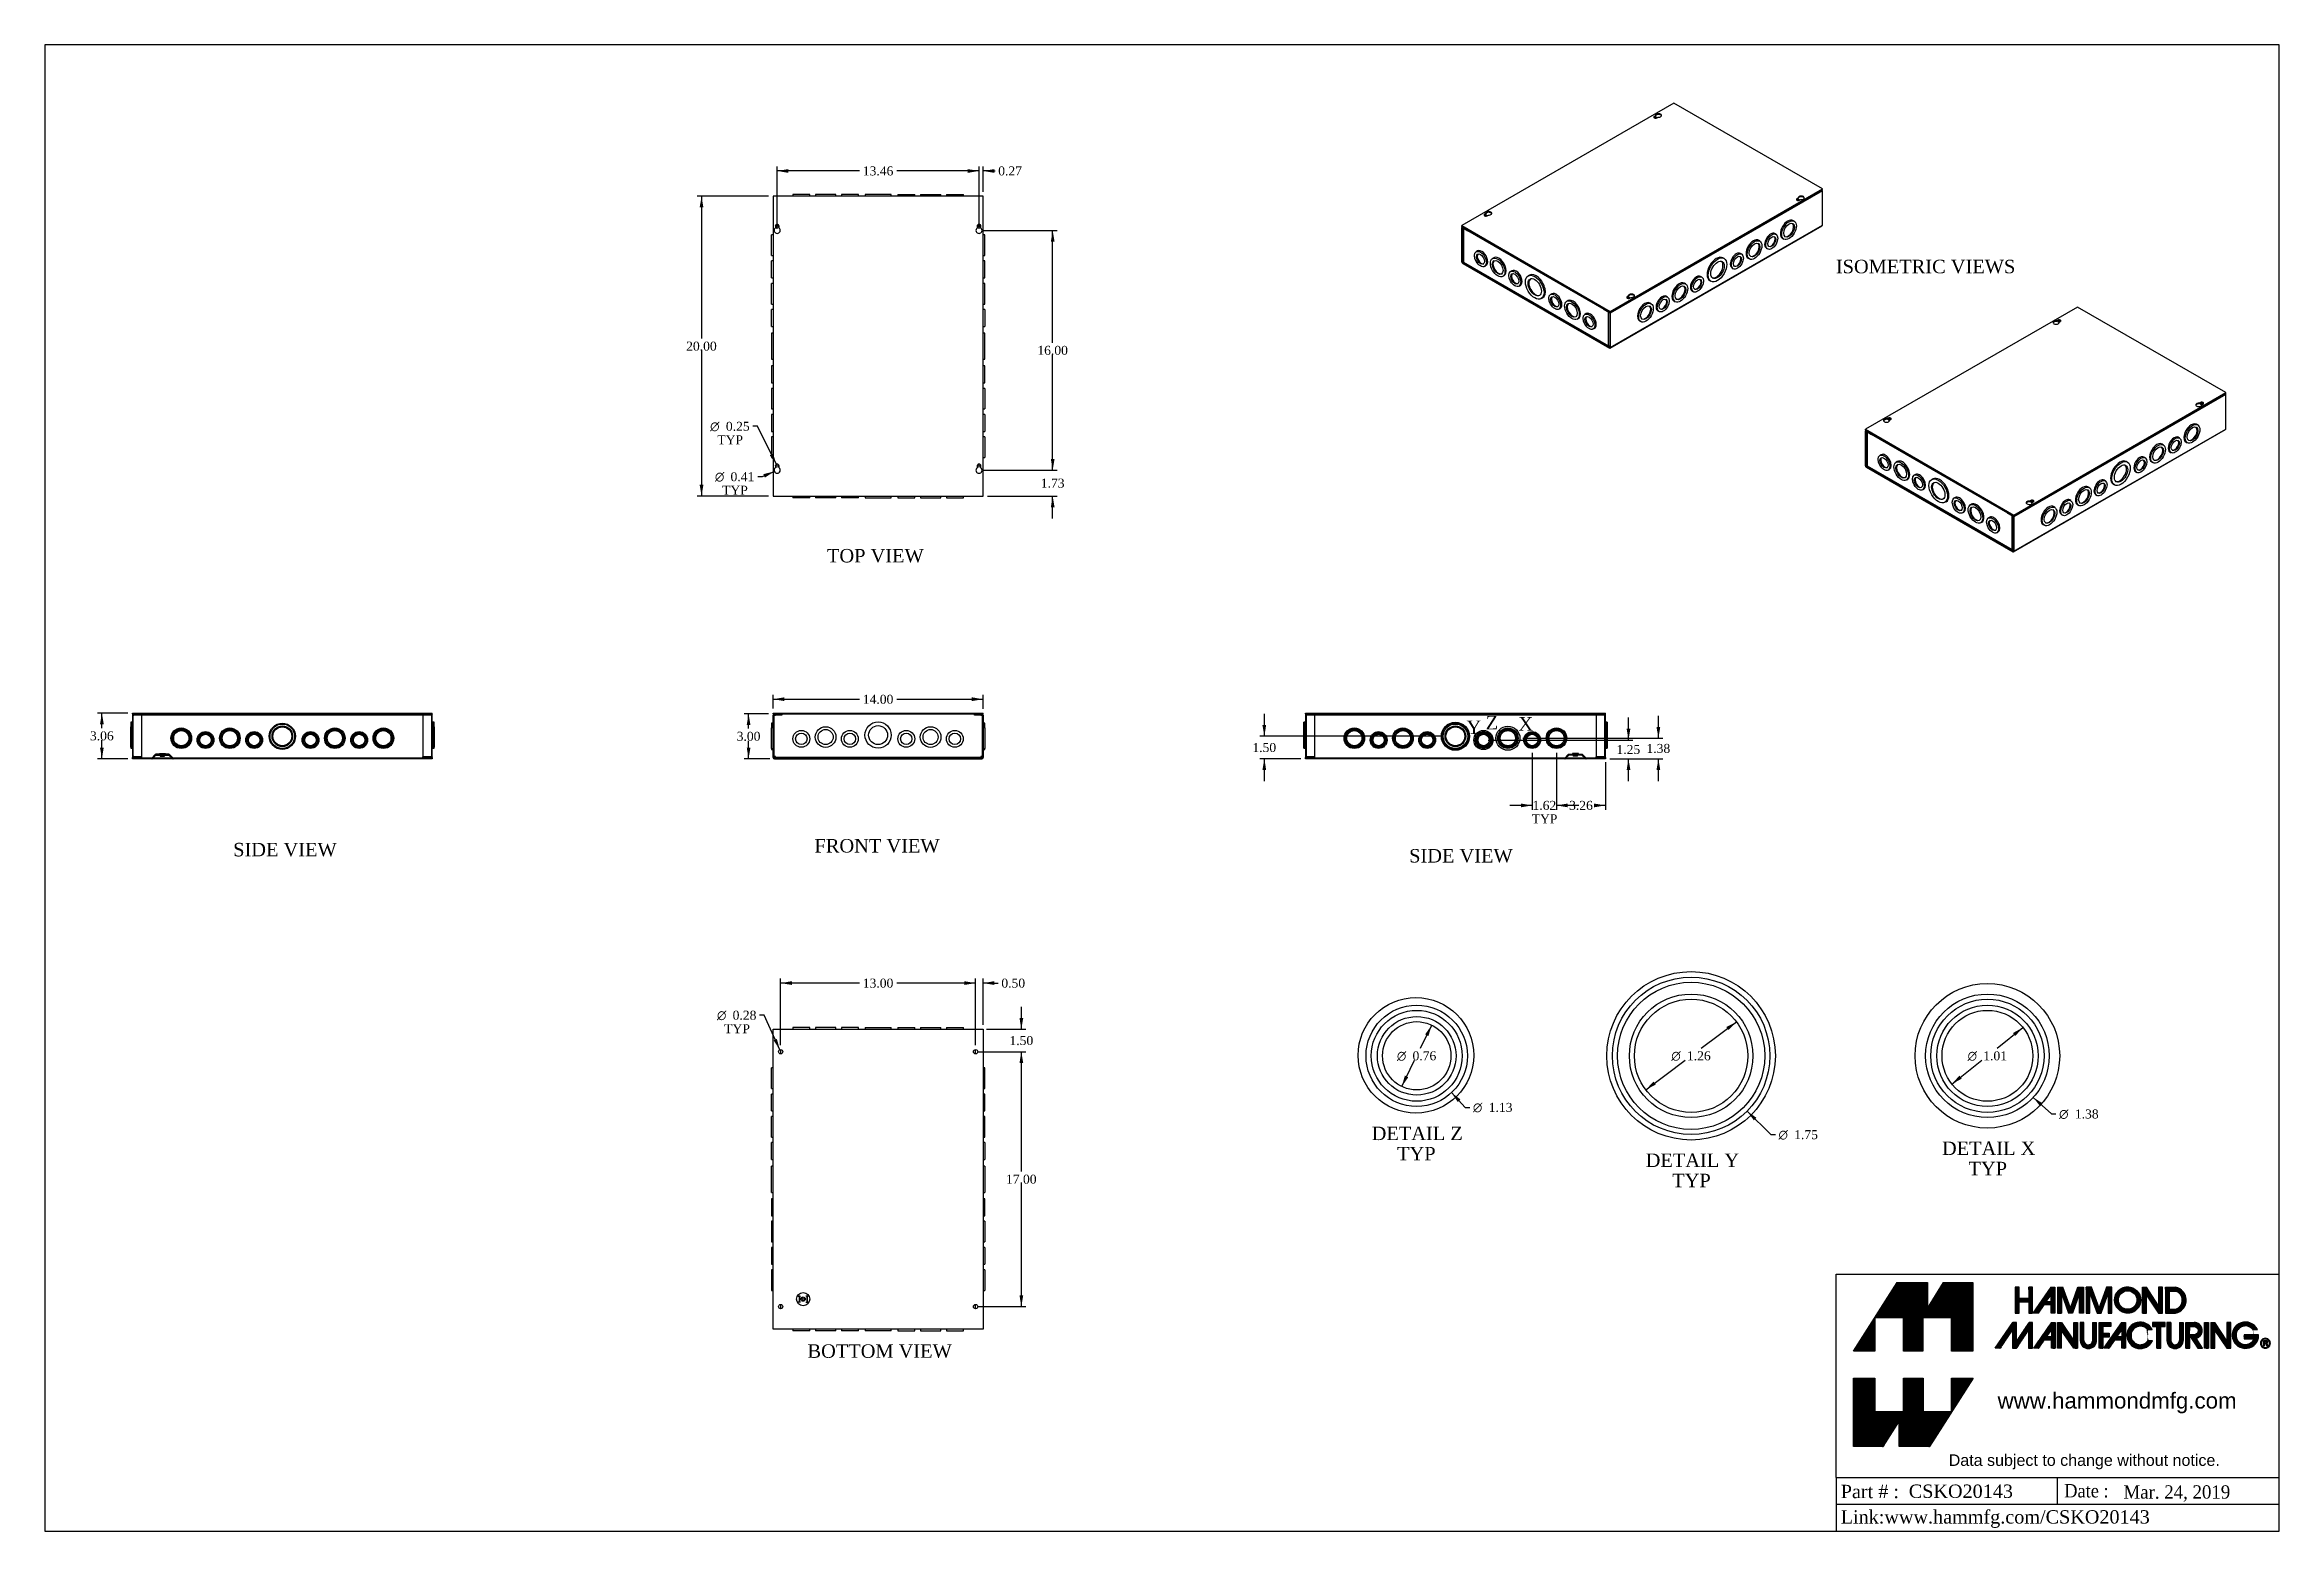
# Model space of a CAD drawing. Header units: inches. Extents: x 1 to 150, y -1 to 99.
import ezdxf
from ezdxf.entities.mleader import LeaderData, LeaderLine
from ezdxf.enums import TextEntityAlignment as Align
from ezdxf.lldxf.tags import DXFTag
from ezdxf.math import Vec2, Vec3

# ---------------------------------------------------------------- set-up
doc = ezdxf.new("R2010")
doc.units = ezdxf.units.IN
doc.header["$MEASUREMENT"] = 0
for name, color, linetype in [('COM55070-8', 7, 'Continuous'), ('COM55088-3', 7, 'Continuous'), ('COM55101-16', 7, 'Continuous'), ('Default', 7, 'Continuous'), ('Layer_1', 7, 'Continuous')]:
    doc.layers.add(name, color=color, linetype=linetype)
doc.styles.add('SEACAD_Solid_Edge_ANSI1_Symbols', font='semeca1.ttf')
doc.styles.add('SEACAD_Times_New_Roman', font='times.ttf')
tags = doc.linetypes.add('CENTER2', pattern=[1.125, 0.75, -0.125, 0.125, -0.125]).pattern_tags.tags
tags[10:11] = [DXFTag(74, 4), DXFTag(75, 0), DXFTag(340, '0'), DXFTag(46, 0.0), DXFTag(50, 0.0), DXFTag(44, 0.0), DXFTag(45, 0.0)]
tags[8:9] = [DXFTag(74, 4), DXFTag(75, 0), DXFTag(340, '0'), DXFTag(46, 0.0), DXFTag(50, 0.0), DXFTag(44, 0.0), DXFTag(45, 0.0)]
tags[6:7] = [DXFTag(74, 4), DXFTag(75, 0), DXFTag(340, '0'), DXFTag(46, 0.0), DXFTag(50, 0.0), DXFTag(44, 0.0), DXFTag(45, 0.0)]
tags[4:5] = [DXFTag(74, 4), DXFTag(75, 0), DXFTag(340, '0'), DXFTag(46, 0.0), DXFTag(50, 0.0), DXFTag(44, 0.0), DXFTag(45, 0.0)]
tags = doc.linetypes.add('HIDDEN2', pattern=[0.1875, 0.125, -0.0625]).pattern_tags.tags
tags[6:7] = [DXFTag(74, 4), DXFTag(75, 0), DXFTag(340, '0'), DXFTag(46, 0.0), DXFTag(50, 0.0), DXFTag(44, 0.0), DXFTag(45, 0.0)]
tags[4:5] = [DXFTag(74, 4), DXFTag(75, 0), DXFTag(340, '0'), DXFTag(46, 0.0), DXFTag(50, 0.0), DXFTag(44, 0.0), DXFTag(45, 0.0)]
doc.dimstyles.new('HAMMOND_(STH_-_120x80)', dxfattribs={"dimtxt": 0.6, "dimasz": 0.75, "dimexe": 0.3, "dimexo": 0.3, "dimgap": 0.15, "dimtad": 0, "dimtih": 1, "dimtoh": 1, "dimzin": 0, "dimdsep": 46, "dimtxsty": 'SEACAD_Times_New_Roman', "dimblk1": '_SE_FILLED', "dimblk2": '_SE_FILLED', "dimsah": 1, "dimcen": 0.3, "dimadec": 0, "dimazin": 0, "dimtfac": 0.8, "dimtofl": 0, "dimtmove": 0, "dimatfit": 3, "dimfxl": 1, "dimtolj": 1, "dimtzin": 0, "dimarcsym": 0})

msp = doc.modelspace()

# ---------------------------------------------------------------- texts
at = {"layer": 'Default', "color": 7, "linetype": 'Continuous', "style": 'SEACAD_Times_New_Roman'}
for s, p in [('ISOMETRIC VIEWS', (120.089, 85.142)), ('TOP VIEW', (52.812, 65.848)), ('SIDE VIEW', (13.21, 46.238)), ('FRONT VIEW', (51.98, 46.495)), ('SIDE VIEW', (91.634, 45.827)), ('DETAIL Z', (89.135, 27.305)), ('TYP', (90.831, 25.955)), ('DETAIL Y', (107.409, 25.513)), ('DETAIL X', (127.167, 26.31)), ('TYP', (109.179, 24.163)), ('TYP', (128.938, 24.96)), ('BOTTOM VIEW', (51.512, 12.782))]:
    msp.add_text(s, height=0.9, dxfattribs=at).set_placement(p, align=Align.TOP_LEFT)

# ---------------------------------------------------------------- blocks, each defined once
blk = doc.blocks.new('SE')
at = {"layer": 'COM55070-8', "color": 7, "linetype": 'Continuous'}
for p, q in [((49.11, 54.22), (49.11, 53.91)), ((49.22, 54.22), (49.11, 54.22)), ((49.11, 52.54), (49.11, 53.91)), ((49.22, 53.91), (49.11, 53.91)), ((49.22, 51.93), (49.22, 54.76)), ((49.28, 51.93), (49.28, 54.76)), ((49.31, 54.85), (49.72, 54.85)), ((49.31, 54.79), (49.72, 54.79)), ((49.72, 54.85), (49.72, 54.79)), ((62.72, 54.85), (62.72, 54.79)), ((62.72, 54.85), (63.14, 54.85)), ((62.72, 54.79), (63.14, 54.79)), ((63.17, 54.76), (63.17, 51.93)), ((63.22, 54.76), (63.22, 51.93)), ((63.34, 54.22), (63.22, 54.22)), ((63.34, 53.91), (63.22, 53.91)), ((63.34, 53.91), (63.34, 54.22)), ((63.34, 53.91), (63.34, 52.54)), ((49.11, 52.54), (49.11, 52.47)), ((49.11, 52.54), (49.22, 52.54)), ((49.11, 52.47), (49.22, 52.47)), ((63.22, 52.54), (63.34, 52.54)), ((63.22, 52.47), (63.34, 52.47)), ((63.34, 52.47), (63.34, 52.54)), ((49.31, 51.9), (63.14, 51.9)), ((49.31, 51.85), (63.14, 51.85)), ((50.54, 51.93), (50.52, 51.9)), ((51.93, 51.9), (51.91, 51.93))]:
    blk.add_line(p, q, dxfattribs=at)
for centre, radius, start, end in [((49.31, 54.76), 0.086, 90, 180), ((49.31, 54.76), 0.029, 90, 180), ((63.14, 54.76), 0.086, 0, 90), ((63.14, 54.76), 0.029, 0, 90), ((49.31, 51.93), 0.086, 180, 270), ((49.31, 51.93), 0.029, 180, 270), ((63.14, 51.93), 0.086, 270, 0), ((63.14, 51.93), 0.029, 270, 0)]:
    blk.add_arc(centre, radius, start, end, dxfattribs=at)
at = {"layer": 'COM55088-3', "color": 7, "linetype": 'Continuous'}
for p, q in [((49.29, 54.75), (49.38, 54.75)), ((49.29, 52.01), (49.29, 54.75)), ((49.8, 54.75), (49.38, 54.75)), ((49.8, 54.85), (49.8, 54.76)), ((49.8, 54.76), (49.8, 54.75)), ((62.65, 54.76), (62.65, 54.85)), ((62.65, 54.75), (62.65, 54.76)), ((63.07, 54.75), (62.65, 54.75)), ((63.07, 54.75), (63.15, 54.75)), ((63.15, 54.75), (63.15, 52.01)), ((49.38, 52.01), (49.29, 52.01)), ((49.38, 51.93), (49.38, 52.01)), ((63.07, 51.93), (49.38, 51.93)), ((63.15, 52.01), (63.07, 52.01)), ((63.07, 52.01), (63.07, 51.93))]:
    blk.add_line(p, q, dxfattribs=at)
for centre, radius in [((51.1, 53.18), 0.562), ((52.72, 53.3), 0.688), ((52.72, 53.3), 0.505), ((54.34, 53.18), 0.562), ((56.22, 53.43), 0.875), ((56.22, 53.43), 0.631), ((58.1, 53.18), 0.562), ((59.72, 53.3), 0.688), ((59.72, 53.3), 0.505), ((61.34, 53.18), 0.562), ((51.1, 53.18), 0.38), ((54.34, 53.18), 0.38), ((58.1, 53.18), 0.38), ((61.34, 53.18), 0.38)]:
    blk.add_circle(centre, radius, dxfattribs=at)
at = {"layer": 'COM55101-16', "color": 7, "linetype": 'Continuous'}
for p, q in [((49.22, 54.9), (63.22, 54.9)), ((49.22, 54.85), (49.22, 54.9)), ((49.22, 54.85), (63.22, 54.85)), ((63.22, 54.85), (63.22, 54.9))]:
    blk.add_line(p, q, dxfattribs=at)
blk = doc.blocks.new('SE1')
at = {"layer": 'COM55070-8', "color": 7, "linetype": 'Continuous'}
for p, q in [((49.22, 33.8), (49.31, 33.8)), ((49.22, 13.8), (49.22, 33.8)), ((49.31, 33.8), (63.14, 33.8)), ((63.14, 33.8), (63.22, 33.8)), ((63.22, 33.8), (63.22, 13.8)), ((49.72, 32.44), (49.72, 32.16)), ((62.72, 32.16), (62.72, 32.44)), ((49.11, 29.85), (49.11, 31.23)), ((49.22, 31.23), (49.11, 31.23)), ((49.11, 29.85), (49.22, 29.85)), ((63.34, 31.23), (63.22, 31.23)), ((63.22, 29.85), (63.34, 29.85)), ((63.34, 29.85), (63.34, 31.23)), ((49.11, 28.36), (49.11, 29.48)), ((49.22, 29.48), (49.11, 29.48)), ((49.11, 28.36), (49.22, 28.36)), ((63.34, 29.48), (63.22, 29.48)), ((63.22, 28.36), (63.34, 28.36)), ((63.34, 28.36), (63.34, 29.48)), ((49.11, 26.61), (49.11, 27.99)), ((49.22, 27.99), (49.11, 27.99)), ((63.34, 27.99), (63.22, 27.99)), ((63.34, 26.61), (63.34, 27.99)), ((49.11, 26.61), (49.22, 26.61)), ((49.11, 25.12), (49.11, 26.24)), ((49.22, 26.24), (49.11, 26.24)), ((63.22, 26.61), (63.34, 26.61)), ((63.34, 26.24), (63.22, 26.24)), ((63.34, 26.24), (63.34, 25.12)), ((49.11, 25.12), (49.22, 25.12)), ((49.11, 22.92), (49.11, 24.67)), ((49.22, 24.67), (49.11, 24.67)), ((63.22, 25.12), (63.34, 25.12)), ((63.34, 24.67), (63.22, 24.67)), ((63.34, 24.67), (63.34, 22.92)), ((49.11, 22.92), (49.22, 22.92)), ((49.11, 22.48), (49.11, 21.36)), ((49.22, 22.48), (49.11, 22.48)), ((63.22, 22.92), (63.34, 22.92)), ((63.34, 22.48), (63.22, 22.48)), ((63.34, 21.36), (63.34, 22.48)), ((49.11, 21.36), (49.22, 21.36)), ((49.11, 20.99), (49.11, 19.61)), ((49.22, 20.99), (49.11, 20.99)), ((63.22, 21.36), (63.34, 21.36)), ((63.34, 20.99), (63.22, 20.99)), ((63.34, 20.99), (63.34, 19.61)), ((49.11, 19.61), (49.22, 19.61)), ((63.22, 19.61), (63.34, 19.61)), ((49.11, 19.24), (49.11, 18.12)), ((49.22, 19.24), (49.11, 19.24)), ((49.11, 18.12), (49.22, 18.12)), ((63.34, 19.24), (63.22, 19.24)), ((63.22, 18.12), (63.34, 18.12)), ((63.34, 19.24), (63.34, 18.12)), ((49.11, 17.75), (49.11, 16.37)), ((49.22, 17.75), (49.11, 17.75)), ((63.34, 17.75), (63.22, 17.75)), ((63.34, 17.75), (63.34, 16.37)), ((49.11, 16.37), (49.22, 16.37)), ((49.72, 15.44), (49.72, 15.16)), ((50.9, 16), (51.05, 16)), ((50.9, 16), (50.9, 16)), ((50.9, 16), (50.96, 16)), ((50.9, 15.6), (50.9, 15.6)), ((51.05, 15.6), (50.9, 15.6)), ((50.96, 15.6), (50.9, 15.6)), ((50.96, 16), (50.96, 15.6)), ((50.99, 16), (50.96, 16)), ((50.96, 16), (50.96, 16)), ((50.99, 15.6), (50.96, 15.6)), ((50.96, 15.6), (50.96, 15.6)), ((50.99, 16), (50.99, 15.6)), ((51, 16), (50.99, 16)), ((51, 15.6), (50.99, 15.6)), ((51, 16), (51.05, 16)), ((51.05, 15.6), (51, 15.6)), ((51.05, 16), (51.05, 16)), ((51.05, 15.6), (51.05, 15.6)), ((51.45, 16), (51.4, 16)), ((51.55, 16), (51.4, 16)), ((51.4, 16), (51.4, 16)), ((51.4, 15.6), (51.45, 15.6)), ((51.4, 15.6), (51.4, 15.6)), ((51.4, 15.6), (51.55, 15.6)), ((51.45, 16), (51.46, 16)), ((51.45, 15.6), (51.46, 15.6)), ((51.46, 16), (51.46, 15.6)), ((51.46, 16), (51.49, 16)), ((51.46, 15.6), (51.49, 15.6)), ((51.55, 16), (51.49, 16)), ((51.49, 16), (51.49, 16)), ((51.49, 16), (51.49, 15.6)), ((51.49, 15.6), (51.55, 15.6)), ((51.49, 15.6), (51.49, 15.6)), ((51.55, 16), (51.55, 16)), ((51.55, 15.6), (51.55, 15.6)), ((62.72, 15.16), (62.72, 15.44)), ((63.22, 16.37), (63.34, 16.37)), ((49.31, 13.8), (49.22, 13.8)), ((63.14, 13.8), (49.31, 13.8)), ((63.22, 13.8), (63.14, 13.8))]:
    blk.add_line(p, q, dxfattribs=at)
for centre, radius in [((49.72, 32.3), 0.141), ((62.72, 32.3), 0.141), ((49.72, 15.3), 0.141), ((51.22, 15.8), 0.44), ((51.22, 15.8), 0.142), ((51.22, 15.8), 0.085), ((62.72, 15.3), 0.141)]:
    blk.add_circle(centre, radius, dxfattribs=at)
at = {"layer": 'COM55088-3', "color": 7, "linetype": 'Continuous'}
for p, q in [((51.67, 33.92), (50.54, 33.92)), ((50.54, 33.92), (50.54, 33.8)), ((51.67, 33.8), (51.67, 33.92)), ((53.41, 33.92), (52.04, 33.92)), ((52.04, 33.92), (52.04, 33.8)), ((53.41, 33.8), (53.41, 33.92)), ((54.91, 33.92), (53.78, 33.92)), ((53.78, 33.92), (53.78, 33.8)), ((54.91, 33.8), (54.91, 33.92)), ((55.35, 33.92), (57.1, 33.92)), ((55.35, 33.92), (55.35, 33.8)), ((57.1, 33.8), (57.1, 33.92)), ((57.54, 33.92), (58.67, 33.92)), ((57.54, 33.92), (57.54, 33.8)), ((58.67, 33.8), (58.67, 33.92)), ((59.04, 33.92), (60.41, 33.92)), ((59.04, 33.92), (59.04, 33.8)), ((60.41, 33.8), (60.41, 33.92)), ((60.78, 33.92), (61.91, 33.92)), ((60.78, 33.92), (60.78, 33.8)), ((61.91, 33.8), (61.91, 33.92)), ((50.54, 13.8), (50.54, 13.68)), ((51.67, 13.68), (50.54, 13.68)), ((51.67, 13.68), (51.67, 13.8)), ((52.04, 13.8), (52.04, 13.68)), ((53.41, 13.68), (52.04, 13.68)), ((53.41, 13.68), (53.41, 13.8)), ((53.78, 13.8), (53.78, 13.68)), ((54.91, 13.68), (53.78, 13.68)), ((54.91, 13.68), (54.91, 13.8)), ((55.35, 13.8), (55.35, 13.68)), ((57.1, 13.68), (55.35, 13.68)), ((57.1, 13.68), (57.1, 13.8)), ((57.54, 13.8), (57.54, 13.68)), ((57.54, 13.68), (58.67, 13.68)), ((58.67, 13.68), (58.67, 13.8)), ((59.04, 13.8), (59.04, 13.68)), ((59.04, 13.68), (60.41, 13.68)), ((60.41, 13.68), (60.41, 13.8)), ((60.78, 13.8), (60.78, 13.68)), ((60.78, 13.68), (61.91, 13.68)), ((61.91, 13.68), (61.91, 13.8))]:
    blk.add_line(p, q, dxfattribs=at)
blk = doc.blocks.new('SE2')
at = {"layer": 'COM55070-8', "color": 7, "linetype": 'Continuous'}
for p, q in [((6.49, 54.85), (6.49, 54.76)), ((6.49, 54.76), (6.49, 51.93)), ((26.49, 54.76), (26.49, 54.85)), ((26.49, 51.93), (26.49, 54.76)), ((6.49, 51.85), (6.49, 51.93)), ((26.49, 51.85), (6.49, 51.85)), ((26.49, 51.93), (26.49, 51.85))]:
    blk.add_line(p, q, dxfattribs=at)
at = {"layer": 'COM55070-8', "color": 7, "linetype": 'HIDDEN2'}
for p, q in [((6.49, 54.79), (26.49, 54.79)), ((8.41, 54.85), (8.41, 54.79)), ((8.58, 54.79), (8.58, 54.85)), ((24.41, 54.85), (24.41, 54.79)), ((24.58, 54.79), (24.58, 54.85)), ((8.29, 52.17), (8.29, 52.21)), ((8.29, 52.21), (8.69, 52.21)), ((8.29, 52.17), (8.29, 52.15)), ((8.69, 52.21), (8.69, 52.17)), ((8.69, 52.17), (8.69, 52.15)), ((26.49, 51.9), (6.49, 51.9)), ((8.01, 52.13), (7.79, 51.9)), ((8.05, 52.09), (7.83, 51.86)), ((7.85, 51.9), (7.85, 51.85)), ((8.93, 52.15), (8.05, 52.15)), ((8.05, 52.09), (8.93, 52.09)), ((8.13, 51.85), (8.13, 51.9)), ((8.24, 51.9), (8.74, 51.9)), ((8.24, 51.9), (8.24, 51.9)), ((8.25, 51.9), (8.25, 51.9)), ((8.29, 52.09), (8.29, 52.15)), ((8.29, 52.15), (8.29, 52.09)), ((8.69, 52.15), (8.29, 52.15)), ((8.31, 51.9), (8.31, 51.9)), ((8.35, 52.09), (8.35, 52.02)), ((8.35, 52.02), (8.64, 52.02)), ((8.41, 52.15), (8.41, 52.02)), ((8.49, 51.9), (8.49, 51.9)), ((8.49, 51.9), (8.49, 51.9)), ((8.5, 51.9), (8.5, 51.9)), ((8.57, 51.9), (8.57, 51.9)), ((8.57, 51.9), (8.57, 51.9)), ((8.58, 52.02), (8.58, 52.15)), ((8.64, 52.02), (8.64, 52.09)), ((8.64, 51.9), (8.64, 51.9)), ((8.65, 51.9), (8.65, 51.9)), ((8.69, 52.09), (8.69, 52.15)), ((8.69, 52.15), (8.69, 52.09)), ((8.74, 51.9), (8.74, 51.9)), ((8.74, 51.9), (8.74, 51.9)), ((9.16, 51.86), (8.93, 52.09)), ((9.2, 51.9), (8.97, 52.13)), ((24.85, 51.9), (24.85, 51.85)), ((25.13, 51.85), (25.13, 51.9))]:
    blk.add_line(p, q, dxfattribs=at)
at = {"layer": 'COM55070-8', "color": 7, "linetype": 'Continuous'}
for centre, radius in [((9.75, 53.22), 0.688), ((9.75, 53.22), 0.505), ((11.37, 53.1), 0.562), ((12.99, 53.22), 0.688), ((12.99, 53.22), 0.505), ((14.61, 53.1), 0.562), ((16.49, 53.35), 0.875), ((16.49, 53.35), 0.63), ((18.37, 53.1), 0.562), ((19.99, 53.22), 0.688), ((19.99, 53.22), 0.505), ((21.61, 53.1), 0.562), ((23.23, 53.22), 0.688), ((23.23, 53.22), 0.505), ((11.37, 53.1), 0.38), ((14.61, 53.1), 0.38), ((18.37, 53.1), 0.38), ((21.61, 53.1), 0.38)]:
    blk.add_circle(centre, radius, dxfattribs=at)
at = {"layer": 'COM55070-8', "color": 7, "linetype": 'HIDDEN2'}
for centre, radius in [((9.75, 53.22), 0.631), ((9.75, 53.22), 0.562), ((12.99, 53.22), 0.631), ((12.99, 53.22), 0.562), ((16.49, 53.35), 0.818), ((16.49, 53.35), 0.687), ((19.99, 53.22), 0.631), ((19.99, 53.22), 0.562), ((23.23, 53.22), 0.631), ((23.23, 53.22), 0.562), ((11.37, 53.1), 0.505), ((11.37, 53.1), 0.438), ((14.61, 53.1), 0.505), ((14.61, 53.1), 0.438), ((18.37, 53.1), 0.505), ((18.37, 53.1), 0.438), ((21.61, 53.1), 0.505), ((21.61, 53.1), 0.438)]:
    blk.add_circle(centre, radius, dxfattribs=at)
for centre, start, end in [((7.79, 51.9), 270, 315), ((8.05, 52.09), 90, 135), ((8.93, 52.09), 45, 90), ((9.2, 51.9), 225, 270)]:
    blk.add_arc(centre, 0.057, start, end, dxfattribs=at)
at = {"layer": 'COM55088-3', "color": 7, "linetype": 'Continuous'}
for p, q in [((6.38, 54.3), (6.38, 53.99)), ((6.49, 54.3), (6.38, 54.3)), ((6.38, 53.74), (6.38, 53.99)), ((6.49, 53.99), (6.38, 53.99)), ((6.38, 52.62), (6.38, 53.74)), ((6.49, 53.74), (6.38, 53.74)), ((26.61, 54.3), (26.49, 54.3)), ((26.61, 53.99), (26.49, 53.99)), ((26.61, 53.74), (26.49, 53.74)), ((26.61, 53.99), (26.61, 54.3)), ((26.61, 53.99), (26.61, 53.74)), ((26.61, 53.74), (26.61, 52.62)), ((6.38, 52.62), (6.38, 52.55)), ((6.38, 52.62), (6.49, 52.62)), ((6.38, 52.55), (6.49, 52.55)), ((26.49, 52.62), (26.61, 52.62)), ((26.49, 52.55), (26.61, 52.55)), ((26.61, 52.55), (26.61, 52.62))]:
    blk.add_line(p, q, dxfattribs=at)
at = {"layer": 'COM55088-3', "color": 7, "linetype": 'HIDDEN2'}
for p, q in [((6.44, 54.06), (6.38, 54.06)), ((6.44, 53.81), (6.38, 53.81)), ((6.43, 54.25), (6.43, 53.93)), ((6.55, 54.25), (6.43, 54.25)), ((6.49, 54.12), (6.43, 54.12)), ((6.43, 53.68), (6.43, 53.93)), ((6.55, 53.93), (6.43, 53.93)), ((6.49, 53.87), (6.43, 53.87)), ((6.43, 52.67), (6.43, 53.68)), ((6.55, 53.68), (6.43, 53.68)), ((6.44, 54.06), (6.44, 53.81)), ((6.44, 53.56), (6.44, 53.81)), ((6.49, 54.75), (6.58, 54.75)), ((6.55, 54.75), (6.55, 54.76)), ((6.55, 52.01), (6.55, 54.75)), ((7.12, 54.75), (6.58, 54.75)), ((6.99, 54.85), (6.99, 54.79)), ((7.12, 52.01), (7.12, 54.75)), ((26.41, 54.75), (25.87, 54.75)), ((25.87, 54.75), (25.87, 52.01)), ((25.99, 54.85), (25.99, 54.79)), ((26.41, 54.75), (26.49, 54.75)), ((26.44, 54.76), (26.44, 54.75)), ((26.44, 54.75), (26.44, 52.01)), ((26.55, 54.25), (26.44, 54.25)), ((26.55, 53.93), (26.44, 53.93)), ((26.55, 53.68), (26.44, 53.68)), ((26.55, 54.12), (26.49, 54.12)), ((26.55, 53.87), (26.49, 53.87)), ((26.55, 53.93), (26.55, 54.25)), ((26.55, 53.81), (26.55, 54.06)), ((26.61, 54.06), (26.55, 54.06)), ((26.55, 53.93), (26.55, 53.68)), ((26.55, 53.81), (26.55, 53.56)), ((26.61, 53.81), (26.55, 53.81)), ((26.55, 53.68), (26.55, 52.67)), ((6.44, 53.56), (6.38, 53.56)), ((6.38, 52.8), (6.44, 52.8)), ((6.49, 53.62), (6.43, 53.62)), ((6.43, 52.74), (6.49, 52.74)), ((6.43, 52.67), (6.43, 52.61)), ((6.43, 52.67), (6.55, 52.67)), ((6.43, 52.61), (6.55, 52.61)), ((6.44, 52.8), (6.44, 53.56)), ((26.44, 52.67), (26.55, 52.67)), ((26.44, 52.61), (26.55, 52.61)), ((26.55, 53.62), (26.49, 53.62)), ((26.49, 52.74), (26.55, 52.74)), ((26.55, 53.56), (26.55, 52.8)), ((26.61, 53.56), (26.55, 53.56)), ((26.55, 52.8), (26.61, 52.8)), ((26.55, 52.61), (26.55, 52.67)), ((6.58, 52.01), (6.49, 52.01)), ((6.58, 52.01), (7.12, 52.01)), ((7.12, 51.98), (6.58, 51.98)), ((7.12, 51.93), (6.58, 51.93)), ((7.12, 51.93), (7.12, 51.98)), ((25.87, 52.01), (26.41, 52.01)), ((26.41, 51.98), (25.87, 51.98)), ((25.87, 51.93), (25.87, 51.98)), ((26.41, 51.93), (25.87, 51.93)), ((26.49, 52.01), (26.41, 52.01))]:
    blk.add_line(p, q, dxfattribs=at)
for centre, radius, start, end in [((6.58, 54.76), 0.086, 90, 180), ((6.58, 54.76), 0.029, 90, 180), ((26.41, 54.76), 0.086, 0, 90), ((26.41, 54.76), 0.029, 0, 90), ((6.58, 52.01), 0.086, 180, 270), ((6.58, 52.01), 0.029, 180, 270), ((26.41, 52.01), 0.086, 270, 0), ((26.41, 52.01), 0.029, 270, 0)]:
    blk.add_arc(centre, radius, start, end, dxfattribs=at)
at = {"layer": 'COM55101-16', "color": 7, "linetype": 'Continuous'}
for p, q in [((6.49, 54.9), (26.49, 54.9)), ((6.49, 54.85), (6.49, 54.9)), ((6.49, 54.85), (26.49, 54.85)), ((26.49, 54.85), (26.49, 54.9))]:
    blk.add_line(p, q, dxfattribs=at)
at = {"layer": 'COM55101-16', "color": 7, "linetype": 'HIDDEN2'}
for p, q in [((8.37, 54.9), (8.37, 54.85)), ((8.61, 54.85), (8.61, 54.9)), ((8.97, 54.85), (8.97, 54.9)), ((24.37, 54.9), (24.37, 54.85)), ((24.61, 54.85), (24.61, 54.9)), ((24.97, 54.85), (24.97, 54.9))]:
    blk.add_line(p, q, dxfattribs=at)
blk = doc.blocks.new('SE3')
at = {"layer": 'COM55070-8', "color": 7, "linetype": 'Continuous'}
for p, q in [((84.72, 54.85), (84.72, 54.76)), ((84.72, 54.76), (84.72, 51.93)), ((104.72, 54.76), (104.72, 54.85)), ((104.72, 51.93), (104.72, 54.76)), ((84.72, 51.85), (84.72, 51.93)), ((104.72, 51.85), (84.72, 51.85)), ((104.72, 51.93), (104.72, 51.85))]:
    blk.add_line(p, q, dxfattribs=at)
at = {"layer": 'COM55070-8', "color": 7, "linetype": 'HIDDEN2'}
for p, q in [((84.72, 54.79), (104.72, 54.79)), ((86.64, 54.85), (86.64, 54.79)), ((86.81, 54.79), (86.81, 54.85)), ((102.64, 54.85), (102.64, 54.79)), ((102.81, 54.79), (102.81, 54.85)), ((102.52, 52.21), (102.52, 52.17)), ((102.92, 52.21), (102.52, 52.21)), ((102.52, 52.17), (102.52, 52.15)), ((102.92, 52.17), (102.92, 52.21)), ((102.92, 52.17), (102.92, 52.15)), ((104.72, 51.9), (84.72, 51.9)), ((86.08, 51.9), (86.08, 51.85)), ((86.36, 51.85), (86.36, 51.9)), ((102.24, 52.13), (102.01, 51.9)), ((102.28, 52.09), (102.05, 51.86)), ((102.28, 52.15), (103.16, 52.15)), ((103.16, 52.09), (102.28, 52.09)), ((102.97, 51.9), (102.47, 51.9)), ((102.47, 51.9), (102.47, 51.9)), ((102.48, 51.9), (102.48, 51.9)), ((102.52, 52.15), (102.92, 52.15)), ((102.52, 52.15), (102.52, 52.09)), ((102.52, 52.09), (102.52, 52.15)), ((102.57, 51.9), (102.57, 51.9)), ((102.57, 51.9), (102.57, 51.9)), ((102.58, 52.09), (102.58, 52.02)), ((102.86, 52.02), (102.58, 52.02)), ((102.64, 52.15), (102.64, 52.02)), ((102.65, 51.9), (102.65, 51.9)), ((102.65, 51.9), (102.65, 51.9)), ((102.72, 51.9), (102.72, 51.9)), ((102.72, 51.9), (102.72, 51.9)), ((102.72, 51.9), (102.72, 51.9)), ((102.81, 52.02), (102.81, 52.15)), ((102.86, 52.02), (102.86, 52.09)), ((102.91, 51.9), (102.91, 51.9)), ((102.92, 52.15), (102.92, 52.09)), ((102.92, 52.09), (102.92, 52.15)), ((102.97, 51.9), (102.97, 51.9)), ((102.97, 51.9), (102.97, 51.9)), ((103.08, 51.9), (103.08, 51.85)), ((103.39, 51.86), (103.16, 52.09)), ((103.43, 51.9), (103.2, 52.13)), ((103.36, 51.85), (103.36, 51.9))]:
    blk.add_line(p, q, dxfattribs=at)
at = {"layer": 'COM55070-8', "color": 7, "linetype": 'Continuous'}
for centre, radius in [((87.98, 53.22), 0.688), ((87.98, 53.22), 0.505), ((89.6, 53.1), 0.562), ((91.22, 53.22), 0.688), ((91.22, 53.22), 0.505), ((92.84, 53.1), 0.562), ((94.72, 53.35), 0.875), ((94.72, 53.35), 0.63), ((96.6, 53.1), 0.562), ((98.22, 53.22), 0.688), ((98.22, 53.22), 0.505), ((99.84, 53.1), 0.562), ((101.46, 53.22), 0.688), ((101.46, 53.22), 0.505), ((89.6, 53.1), 0.38), ((92.84, 53.1), 0.38), ((96.6, 53.1), 0.38), ((99.84, 53.1), 0.38)]:
    blk.add_circle(centre, radius, dxfattribs=at)
at = {"layer": 'COM55070-8', "color": 7, "linetype": 'HIDDEN2'}
for centre, radius in [((87.98, 53.22), 0.631), ((87.98, 53.22), 0.562), ((91.22, 53.22), 0.631), ((91.22, 53.22), 0.562), ((94.72, 53.35), 0.818), ((94.72, 53.35), 0.687), ((98.22, 53.22), 0.631), ((98.22, 53.22), 0.562), ((101.46, 53.22), 0.631), ((101.46, 53.22), 0.562), ((89.6, 53.1), 0.505), ((89.6, 53.1), 0.438), ((92.84, 53.1), 0.505), ((92.84, 53.1), 0.438), ((96.6, 53.1), 0.505), ((96.6, 53.1), 0.438), ((99.84, 53.1), 0.505), ((99.84, 53.1), 0.438)]:
    blk.add_circle(centre, radius, dxfattribs=at)
for centre, start, end in [((102.01, 51.9), 270, 315), ((102.28, 52.09), 90, 135), ((103.16, 52.09), 45, 90), ((103.43, 51.9), 225, 270)]:
    blk.add_arc(centre, 0.057, start, end, dxfattribs=at)
at = {"layer": 'COM55088-3', "color": 7, "linetype": 'Continuous'}
for p, q in [((84.61, 53.99), (84.61, 54.3)), ((84.72, 54.3), (84.61, 54.3)), ((84.61, 53.74), (84.61, 53.99)), ((84.72, 53.99), (84.61, 53.99)), ((84.61, 52.62), (84.61, 53.74)), ((84.72, 53.74), (84.61, 53.74)), ((104.84, 54.3), (104.72, 54.3)), ((104.84, 53.99), (104.72, 53.99)), ((104.84, 53.74), (104.72, 53.74)), ((104.84, 54.3), (104.84, 53.99)), ((104.84, 53.99), (104.84, 53.74)), ((104.84, 53.74), (104.84, 52.62)), ((84.61, 52.55), (84.61, 52.62)), ((84.61, 52.62), (84.72, 52.62)), ((84.61, 52.55), (84.72, 52.55)), ((104.72, 52.62), (104.84, 52.62)), ((104.72, 52.55), (104.84, 52.55)), ((104.84, 52.62), (104.84, 52.55))]:
    blk.add_line(p, q, dxfattribs=at)
at = {"layer": 'COM55088-3', "color": 7, "linetype": 'HIDDEN2'}
for p, q in [((84.67, 54.06), (84.61, 54.06)), ((84.67, 53.81), (84.61, 53.81)), ((84.66, 53.93), (84.66, 54.25)), ((84.78, 54.25), (84.66, 54.25)), ((84.72, 54.12), (84.66, 54.12)), ((84.66, 53.68), (84.66, 53.93)), ((84.78, 53.93), (84.66, 53.93)), ((84.72, 53.87), (84.66, 53.87)), ((84.66, 52.67), (84.66, 53.68)), ((84.78, 53.68), (84.66, 53.68)), ((84.67, 53.81), (84.67, 54.06)), ((84.67, 53.56), (84.67, 53.81)), ((84.72, 54.75), (84.81, 54.75)), ((84.78, 54.75), (84.78, 54.76)), ((84.78, 52.01), (84.78, 54.75)), ((85.35, 54.75), (84.81, 54.75)), ((85.22, 54.85), (85.22, 54.79)), ((85.35, 52.01), (85.35, 54.75)), ((104.64, 54.75), (104.1, 54.75)), ((104.1, 54.75), (104.1, 52.01)), ((104.22, 54.85), (104.22, 54.79)), ((104.64, 54.75), (104.72, 54.75)), ((104.67, 54.76), (104.67, 54.75)), ((104.67, 54.75), (104.67, 52.01)), ((104.78, 54.25), (104.67, 54.25)), ((104.78, 53.93), (104.67, 53.93)), ((104.78, 53.68), (104.67, 53.68)), ((104.78, 54.12), (104.72, 54.12)), ((104.78, 53.87), (104.72, 53.87)), ((104.78, 54.25), (104.78, 53.93)), ((104.78, 54.06), (104.78, 53.81)), ((104.84, 54.06), (104.78, 54.06)), ((104.78, 53.93), (104.78, 53.68)), ((104.78, 53.81), (104.78, 53.56)), ((104.84, 53.81), (104.78, 53.81)), ((104.78, 53.68), (104.78, 52.67)), ((84.67, 53.56), (84.61, 53.56)), ((84.61, 52.8), (84.67, 52.8)), ((84.72, 53.62), (84.66, 53.62)), ((84.66, 52.74), (84.72, 52.74)), ((84.66, 52.61), (84.66, 52.67)), ((84.66, 52.67), (84.78, 52.67)), ((84.66, 52.61), (84.78, 52.61)), ((84.67, 52.8), (84.67, 53.56)), ((104.67, 52.67), (104.78, 52.67)), ((104.67, 52.61), (104.78, 52.61)), ((104.78, 53.62), (104.72, 53.62)), ((104.72, 52.74), (104.78, 52.74)), ((104.78, 53.56), (104.78, 52.8)), ((104.84, 53.56), (104.78, 53.56)), ((104.78, 52.8), (104.84, 52.8)), ((104.78, 52.67), (104.78, 52.61)), ((84.81, 52.01), (84.72, 52.01)), ((84.81, 52.01), (85.35, 52.01)), ((85.35, 51.98), (84.81, 51.98)), ((85.35, 51.93), (84.81, 51.93)), ((85.35, 51.93), (85.35, 51.98)), ((104.1, 52.01), (104.64, 52.01)), ((104.64, 51.98), (104.1, 51.98)), ((104.1, 51.93), (104.1, 51.98)), ((104.64, 51.93), (104.1, 51.93)), ((104.72, 52.01), (104.64, 52.01))]:
    blk.add_line(p, q, dxfattribs=at)
for centre, radius, start, end in [((84.81, 54.76), 0.086, 90, 180), ((84.81, 54.76), 0.029, 90, 180), ((104.64, 54.76), 0.086, 0, 90), ((104.64, 54.76), 0.029, 0, 90), ((84.81, 52.01), 0.086, 180, 270), ((84.81, 52.01), 0.029, 180, 270), ((104.64, 52.01), 0.086, 270, 0), ((104.64, 52.01), 0.029, 270, 0)]:
    blk.add_arc(centre, radius, start, end, dxfattribs=at)
at = {"layer": 'COM55101-16', "color": 7, "linetype": 'Continuous'}
for p, q in [((84.72, 54.9), (104.72, 54.9)), ((84.72, 54.85), (84.72, 54.9)), ((84.72, 54.85), (104.72, 54.85)), ((104.72, 54.85), (104.72, 54.9))]:
    blk.add_line(p, q, dxfattribs=at)
at = {"layer": 'COM55101-16', "color": 7, "linetype": 'HIDDEN2'}
for p, q in [((86.25, 54.9), (86.25, 54.85)), ((86.61, 54.85), (86.61, 54.9)), ((86.85, 54.85), (86.85, 54.9)), ((102.25, 54.9), (102.25, 54.85)), ((102.61, 54.85), (102.61, 54.9)), ((102.85, 54.85), (102.85, 54.9))]:
    blk.add_line(p, q, dxfattribs=at)
blk = doc.blocks.new('SE4')
at = {"layer": 'COM55070-8', "color": 7, "linetype": 'Continuous'}
for p, q in [((49.11, 85.43), (49.11, 86.8)), ((49.22, 86.8), (49.11, 86.8)), ((63.34, 86.8), (63.22, 86.8)), ((63.34, 85.43), (63.34, 86.8)), ((49.11, 85.43), (49.22, 85.43)), ((49.11, 83.93), (49.11, 85.06)), ((49.22, 85.06), (49.11, 85.06)), ((63.22, 85.43), (63.34, 85.43)), ((63.34, 85.06), (63.22, 85.06)), ((63.34, 83.93), (63.34, 85.06)), ((49.11, 83.93), (49.22, 83.93)), ((49.11, 82.19), (49.11, 83.56)), ((49.22, 83.56), (49.11, 83.56)), ((63.22, 83.93), (63.34, 83.93)), ((63.34, 83.56), (63.22, 83.56)), ((63.34, 82.19), (63.34, 83.56)), ((49.11, 82.19), (49.22, 82.19)), ((63.22, 82.19), (63.34, 82.19)), ((49.11, 80.69), (49.11, 81.82)), ((49.22, 81.82), (49.11, 81.82)), ((49.11, 80.69), (49.22, 80.69)), ((63.34, 81.82), (63.22, 81.82)), ((63.22, 80.69), (63.34, 80.69)), ((63.34, 81.82), (63.34, 80.69)), ((49.11, 80.25), (49.11, 78.5)), ((49.22, 80.25), (49.11, 80.25)), ((63.34, 80.25), (63.22, 80.25)), ((63.34, 78.5), (63.34, 80.25)), ((49.11, 78.5), (49.22, 78.5)), ((49.11, 78.06), (49.11, 76.93)), ((49.22, 78.06), (49.11, 78.06)), ((63.22, 78.5), (63.34, 78.5)), ((63.34, 78.06), (63.22, 78.06)), ((63.34, 76.93), (63.34, 78.06)), ((49.11, 76.93), (49.22, 76.93)), ((49.11, 76.56), (49.11, 75.19)), ((49.22, 76.56), (49.11, 76.56)), ((63.22, 76.93), (63.34, 76.93)), ((63.34, 76.56), (63.22, 76.56)), ((63.34, 76.56), (63.34, 75.19)), ((49.11, 75.19), (49.22, 75.19)), ((49.11, 74.82), (49.11, 73.69)), ((49.22, 74.82), (49.11, 74.82)), ((63.22, 75.19), (63.34, 75.19)), ((63.34, 74.82), (63.22, 74.82)), ((63.34, 74.82), (63.34, 73.69)), ((49.11, 73.69), (49.22, 73.69)), ((49.11, 73.32), (49.11, 71.95)), ((49.22, 73.32), (49.11, 73.32)), ((63.22, 73.69), (63.34, 73.69)), ((63.34, 73.32), (63.22, 73.32)), ((63.34, 73.32), (63.34, 71.95)), ((49.11, 71.95), (49.22, 71.95)), ((63.22, 71.95), (63.34, 71.95))]:
    blk.add_line(p, q, dxfattribs=at)
for centre in [(49.49, 87.38), (62.95, 87.38), (49.49, 71.38), (62.95, 71.38)]:
    blk.add_circle(centre, 0.085, dxfattribs=at)
at = {"layer": 'COM55088-3', "color": 7, "linetype": 'Continuous'}
for p, q in [((51.67, 89.49), (50.54, 89.49)), ((50.54, 89.49), (50.54, 89.38)), ((51.67, 89.38), (51.67, 89.49)), ((53.41, 89.49), (52.04, 89.49)), ((52.04, 89.49), (52.04, 89.38)), ((53.41, 89.38), (53.41, 89.49)), ((54.91, 89.49), (53.78, 89.49)), ((53.78, 89.49), (53.78, 89.38)), ((54.91, 89.38), (54.91, 89.49)), ((57.1, 89.49), (55.35, 89.49)), ((55.35, 89.49), (55.35, 89.38)), ((57.1, 89.38), (57.1, 89.49)), ((57.54, 89.49), (58.67, 89.49)), ((57.54, 89.49), (57.54, 89.38)), ((58.67, 89.38), (58.67, 89.49)), ((59.04, 89.49), (60.41, 89.49)), ((59.04, 89.49), (59.04, 89.38)), ((60.41, 89.38), (60.41, 89.49)), ((60.78, 89.49), (61.91, 89.49)), ((60.78, 89.49), (60.78, 89.38)), ((61.91, 89.38), (61.91, 89.49)), ((50.54, 69.38), (50.54, 69.26)), ((51.67, 69.26), (50.54, 69.26)), ((51.67, 69.26), (51.67, 69.38)), ((52.04, 69.38), (52.04, 69.26)), ((53.41, 69.26), (52.04, 69.26)), ((53.41, 69.26), (53.41, 69.38)), ((53.78, 69.38), (53.78, 69.26)), ((54.91, 69.26), (53.78, 69.26)), ((54.91, 69.26), (54.91, 69.38)), ((55.35, 69.38), (55.35, 69.26)), ((55.35, 69.26), (57.1, 69.26)), ((57.1, 69.26), (57.1, 69.38)), ((57.54, 69.38), (57.54, 69.26)), ((57.54, 69.26), (58.67, 69.26)), ((58.67, 69.26), (58.67, 69.38)), ((59.04, 69.38), (59.04, 69.26)), ((59.04, 69.26), (60.41, 69.26)), ((60.41, 69.26), (60.41, 69.38)), ((60.78, 69.38), (60.78, 69.26)), ((60.78, 69.26), (61.91, 69.26)), ((61.91, 69.26), (61.91, 69.38))]:
    blk.add_line(p, q, dxfattribs=at)
at = {"layer": 'COM55101-16', "color": 7, "linetype": 'Continuous'}
for p, q in [((63.22, 89.38), (49.22, 89.38)), ((49.22, 89.38), (49.22, 69.38)), ((63.22, 69.38), (63.22, 89.38)), ((49.37, 87.38), (49.37, 87.26)), ((49.62, 87.26), (49.62, 87.38)), ((62.83, 87.38), (62.83, 87.26)), ((63.08, 87.26), (63.08, 87.38)), ((49.37, 71.38), (49.37, 71.26)), ((49.62, 71.26), (49.62, 71.38)), ((62.83, 71.38), (62.83, 71.26)), ((63.08, 71.26), (63.08, 71.38)), ((49.22, 69.38), (63.22, 69.38))]:
    blk.add_line(p, q, dxfattribs=at)
for centre, radius, start, end in [((49.49, 87.1), 0.203, 128.0074, 51.9926), ((49.49, 87.38), 0.125, 0, 180), ((62.95, 87.1), 0.203, 128.0074, 51.9926), ((62.95, 87.38), 0.125, 0, 180), ((49.49, 71.1), 0.203, 128.0074, 51.9926), ((49.49, 71.38), 0.125, 0, 180), ((62.95, 71.1), 0.203, 128.0074, 51.9926), ((62.95, 71.38), 0.125, 0, 180)]:
    blk.add_arc(centre, radius, start, end, dxfattribs=at)
blk = doc.blocks.new('SE5')
at = {"layer": 'COM55070-8', "color": 7, "linetype": 'Continuous'}
for p, q in [((134.71, 81.02), (134.59, 80.95)), ((146.1, 76.16), (131.96, 68)), ((146.1, 73.85), (146.1, 76.16)), ((122.06, 71.4), (122.06, 73.71)), ((122.09, 73.76), (122.07, 73.75)), ((122.1, 73.69), (122.12, 73.7)), ((122.1, 71.38), (122.1, 73.69)), ((122.12, 73.75), (122.41, 73.58)), ((122.12, 73.7), (122.41, 73.53)), ((122.41, 73.58), (122.41, 73.53)), ((122.41, 73.53), (122.45, 73.55)), ((123.4, 74.49), (123.28, 74.42)), ((131.94, 65.65), (146.08, 73.81)), ((131.96, 65.69), (146.1, 73.85)), ((143.01, 73.25), (142.93, 73.3)), ((144.22, 74.12), (144.14, 74.17)), ((139.55, 71.63), (139.46, 71.68)), ((140.72, 71.93), (140.64, 71.97)), ((141.16, 71.66), (141.24, 71.61)), ((141.93, 72.8), (141.85, 72.85)), ((142.37, 72.32), (142.45, 72.27)), ((143.45, 72.98), (143.53, 72.93)), ((122.16, 71.41), (122.1, 71.38)), ((122.12, 71.34), (122.17, 71.38)), ((122.12, 71.34), (131.9, 65.7)), ((122.12, 71.3), (131.9, 65.65)), ((138.06, 70.39), (137.98, 70.44)), ((138.59, 70.17), (138.67, 70.12)), ((140.08, 71), (140.16, 70.95)), ((134.69, 68.62), (134.61, 68.67)), ((135.77, 69.07), (135.69, 69.12)), ((136.21, 68.8), (136.29, 68.75)), ((136.98, 69.94), (136.9, 69.99)), ((137.42, 69.46), (137.5, 69.42)), ((131.6, 68.27), (131.6, 68.22)), ((131.6, 68.27), (131.9, 68.1)), ((131.6, 68.22), (131.9, 68.05)), ((131.92, 68.02), (131.92, 65.71)), ((131.96, 68), (131.96, 65.69)), ((133.92, 67.47), (134, 67.43)), ((135.13, 68.14), (135.21, 68.09)), ((131.92, 65.71), (131.9, 65.7))]:
    blk.add_line(p, q, dxfattribs=at)
for centre, major_axis, start_param, end_param in [((134.98, 81.02), (0.085, 0), 0, 4.854286), ((134.98, 80.97), (0.085, 0), 0.655622, 2.647563), ((134.98, 81.02), (0.085, 0), 6.141288, 6.283185), ((146.04, 76.2), (0.043, -0.0745), 0.785398, 1.570796), ((123.66, 74.49), (0.085, 0), 0, 4.854286), ((144.49, 75.52), (-0.085, 0), 2.999696, 6.283185), ((144.49, 75.52), (-0.085, 0), 0, 1.712693), ((144.49, 75.48), (-0.085, 0), 3.797215, 5.789156), ((122.12, 73.68), (0.043, -0.0745), 2.356194, 3.926991), ((122.12, 73.68), (0.0145, -0.0251), 2.356194, 3.926991), ((123.66, 74.44), (0.085, 0), 0.655622, 2.647563), ((123.66, 74.49), (0.085, 0), 6.141288, 6.283185), ((142.65, 72.81), (0.281, 0.487), 0, 3.141593), ((142.69, 72.79), (0.19, 0.33), 3.253327, 6.171451), ((143.79, 73.57), (0.344, 0.595), 0, 3.141593), ((143.83, 73.55), (0.253, 0.438), 3.225621, 6.199157), ((146.04, 73.89), (-0.043, 0.0745), 3.141593, 3.926991), ((139.03, 70.92), (-0.437, -0.758), 3.141593, 6.283185), ((140.36, 71.49), (0.281, 0.487), 0, 3.141593), ((140.4, 71.46), (-0.19, -0.33), 0.111734, 3.029859), ((141.5, 72.25), (0.344, 0.595), 0, 3.141593), ((141.54, 72.23), (0.253, 0.438), 3.225621, 6.199157), ((122.12, 71.37), (-0.043, 0.0745), 0.785398, 2.356194), ((122.12, 71.37), (-0.0145, 0.0251), 0.785398, 2.356194), ((136.55, 69.39), (-0.344, -0.595), 3.141593, 6.283185), ((137.7, 69.95), (-0.281, -0.487), 3.141593, 6.283185), ((137.74, 69.93), (0.19, 0.33), 3.253327, 6.171451), ((139.03, 70.92), (-0.315, -0.546), 0.131595, 3.009997), ((133.18, 68.99), (-0.085, 0), 2.999696, 6.283185), ((133.18, 68.99), (-0.085, 0), 0, 1.712693), ((133.18, 68.95), (-0.085, 0), 3.797215, 5.789156), ((134.26, 68.07), (-0.344, -0.595), 3.141593, 6.283185), ((135.41, 68.63), (-0.281, -0.487), 3.141593, 6.283185), ((135.45, 68.61), (-0.19, -0.33), 0.111734, 3.029859), ((136.59, 69.37), (-0.253, -0.438), 0.084028, 3.057564), ((131.9, 68.03), (-0.043, 0.0745), 3.926991, 5.497787), ((131.9, 68.03), (-0.0145, 0.0251), 3.926991, 5.497787), ((134.3, 68.05), (-0.253, -0.438), 0.084028, 3.057564), ((131.9, 65.72), (-0.0145, 0.0251), 2.356194, 3.926991), ((131.9, 65.72), (-0.043, 0.0745), 2.356194, 3.926991)]:
    blk.add_ellipse(centre, major_axis=major_axis, ratio=0.57735, start_param=start_param, end_param=end_param, dxfattribs=at)
for centre, major_axis in [((142.73, 72.76), (0.281, 0.487)), ((142.73, 72.76), (0.19, 0.33)), ((143.88, 73.53), (0.344, 0.595)), ((143.88, 73.53), (0.253, 0.438)), ((139.11, 70.88), (-0.437, -0.758)), ((140.44, 71.44), (0.281, 0.487)), ((140.44, 71.44), (-0.19, -0.33)), ((141.58, 72.2), (0.344, 0.595)), ((141.58, 72.2), (0.253, 0.438)), ((136.64, 69.35), (-0.344, -0.595)), ((137.78, 69.9), (-0.281, -0.487)), ((137.78, 69.9), (0.19, 0.33)), ((139.11, 70.88), (-0.315, -0.546)), ((134.34, 68.02), (-0.344, -0.595)), ((135.49, 68.58), (-0.281, -0.487)), ((135.49, 68.58), (-0.19, -0.33)), ((136.64, 69.35), (-0.253, -0.438)), ((134.34, 68.02), (-0.253, -0.438))]:
    blk.add_ellipse(centre, major_axis=major_axis, ratio=0.57735, dxfattribs=at)
at = {"layer": 'COM55088-3', "color": 7, "linetype": 'Continuous'}
for p, q in [((122.14, 73.67), (122.14, 71.44)), ((122.46, 73.47), (122.17, 73.64)), ((122.17, 73.64), (122.17, 71.4)), ((122.47, 73.51), (122.42, 73.54)), ((122.46, 73.48), (122.46, 73.47)), ((131.55, 68.23), (122.46, 73.48)), ((123.1, 72.14), (123.02, 72.09)), ((124.19, 71.69), (124.11, 71.64)), ((122.17, 71.4), (131.85, 65.82)), ((122.18, 71.36), (131.86, 65.78)), ((123.58, 71.12), (123.67, 71.16)), ((124.79, 70.45), (124.88, 70.5)), ((125.4, 70.81), (125.31, 70.77)), ((126.57, 70.52), (126.49, 70.47)), ((125.88, 69.79), (125.96, 69.84)), ((127.36, 68.96), (127.44, 69.01)), ((128.05, 69.28), (127.97, 69.23)), ((129.14, 68.83), (129.05, 68.78)), ((128.53, 68.26), (128.62, 68.31)), ((129.74, 67.59), (129.83, 67.64)), ((130.35, 67.96), (130.26, 67.91)), ((131.59, 68.24), (131.55, 68.22)), ((131.55, 68.22), (131.55, 68.23)), ((131.85, 68.05), (131.55, 68.22)), ((131.59, 68.24), (131.59, 68.25)), ((131.6, 68.23), (131.59, 68.24)), ((131.85, 65.82), (131.85, 68.05)), ((130.83, 66.94), (130.91, 66.98)), ((131.92, 65.79), (131.91, 65.78))]:
    blk.add_line(p, q, dxfattribs=at)
for centre, major_axis, start_param, end_param in [((144.73, 75.61), (-0.253, 0.438), 1.450156, 1.543743), ((144.77, 75.63), (-0.219, 0.379), 1.54927, 1.583727), ((122.23, 73.67), (0.086, 0), 2.879793, 3.926991), ((122.52, 73.51), (0.043, 0.0745), 1.570796, 2.356194), ((123.35, 71.63), (0.19, -0.33), 3.253327, 6.171451), ((123.39, 71.65), (-0.281, 0.487), 3.141593, 6.283185), ((124.53, 71.09), (-0.344, 0.595), 3.141593, 6.283185), ((122.23, 71.44), (0.086, 0), 3.141593, 3.926991), ((122.23, 71.44), (0.043, 0.0745), 2.356194, 3.141593), ((124.49, 71.07), (0.253, -0.438), 3.225621, 6.199157), ((125.64, 70.3), (0.19, -0.33), 3.253327, 6.171451), ((125.68, 70.33), (-0.281, 0.487), 3.141593, 6.283185), ((126.97, 69.74), (0.315, -0.546), 3.208934, 6.215844), ((127.01, 69.76), (-0.437, 0.758), 3.141593, 6.283185), ((128.3, 68.77), (0.19, -0.33), 3.253327, 6.171451), ((128.34, 68.79), (-0.281, 0.487), 3.141593, 6.283185), ((129.44, 68.21), (0.253, -0.438), 3.225621, 6.199157), ((129.48, 68.23), (-0.344, 0.595), 3.141593, 6.283185), ((130.59, 67.45), (0.19, -0.33), 3.253327, 6.171451), ((130.63, 67.47), (-0.281, 0.487), 3.141593, 6.283185), ((131.61, 68.26), (-0.043, -0.0745), 4.712389, 5.497787), ((131.61, 68.26), (-0.0145, -0.0251), 4.712389, 5.497787), ((131.91, 68.08), (-0.086, 0), 0.785398, 1.640463), ((131.91, 65.85), (0.086, 0), 3.926991, 4.819482), ((131.91, 65.85), (0.043, 0.0745), 2.356194, 3.926991)]:
    blk.add_ellipse(centre, major_axis=major_axis, ratio=0.57735, start_param=start_param, end_param=end_param, dxfattribs=at)
for centre, major_axis in [((123.3, 71.6), (0.281, -0.487)), ((123.3, 71.6), (0.19, -0.33)), ((124.45, 71.04), (0.344, -0.595)), ((124.45, 71.04), (0.253, -0.438)), ((125.59, 70.28), (0.281, -0.487)), ((125.59, 70.28), (0.19, -0.33)), ((126.92, 69.72), (0.437, -0.758)), ((126.92, 69.72), (0.315, -0.546)), ((128.25, 68.74), (0.281, -0.487)), ((128.25, 68.74), (0.19, -0.33)), ((129.4, 68.19), (0.344, -0.595)), ((129.4, 68.19), (0.253, -0.438)), ((130.54, 67.42), (0.281, -0.487)), ((130.54, 67.42), (0.19, -0.33))]:
    blk.add_ellipse(centre, major_axis=major_axis, ratio=0.57735, dxfattribs=at)
at = {"layer": 'COM55101-16', "color": 7, "linetype": 'Continuous'}
for p, q in [((136.2, 81.99), (122.06, 73.83)), ((146.1, 76.28), (136.2, 81.99)), ((134.89, 81.12), (134.81, 81.07)), ((134.89, 81.07), (134.81, 81.02)), ((134.81, 81.02), (134.81, 81.07)), ((134.89, 81.07), (134.89, 81.12)), ((134.98, 80.97), (135.06, 81.02)), ((134.98, 80.94), (134.98, 80.97)), ((131.96, 68.11), (146.1, 76.28)), ((131.96, 68.07), (146.1, 76.23)), ((146.1, 76.23), (146.1, 76.28)), ((123.57, 74.59), (123.49, 74.54)), ((123.57, 74.54), (123.49, 74.49)), ((123.49, 74.49), (123.49, 74.54)), ((123.57, 74.54), (123.57, 74.59)), ((144.4, 75.62), (144.33, 75.58)), ((144.4, 75.58), (144.33, 75.53)), ((144.33, 75.53), (144.33, 75.58)), ((144.4, 75.58), (144.4, 75.62)), ((144.5, 75.47), (144.58, 75.52)), ((144.5, 75.45), (144.5, 75.47)), ((122.06, 73.83), (131.96, 68.11)), ((122.06, 73.78), (122.06, 73.83)), ((122.06, 73.78), (131.96, 68.07)), ((123.67, 74.44), (123.75, 74.48)), ((123.67, 74.41), (123.67, 74.44)), ((133.09, 69.09), (133.01, 69.04)), ((133.09, 69.04), (133.01, 69)), ((133.01, 69), (133.01, 69.04)), ((133.09, 69.04), (133.09, 69.09)), ((133.19, 68.94), (133.27, 68.99)), ((133.19, 68.91), (133.19, 68.94)), ((131.96, 68.07), (131.96, 68.11))]:
    blk.add_line(p, q, dxfattribs=at)
for centre, major_axis, start_param, end_param in [((134.78, 80.96), (0.203, 0), 1.448753, 6.405229), ((134.78, 80.91), (0.203, 0), 1.448753, 2.941717), ((134.98, 81.07), (-0.125, 0), 2.356194, 5.497787), ((134.98, 81.02), (-0.125, 0), 3.469899, 5.497787), ((123.47, 74.42), (0.203, 0), 1.448753, 6.405229), ((123.66, 74.53), (-0.125, 0), 2.356194, 5.497787), ((123.66, 74.49), (-0.125, 0), 3.469899, 5.497787), ((144.3, 75.46), (0.203, 0), 1.448753, 6.405229), ((144.3, 75.41), (0.203, 0), 1.448753, 2.941717), ((144.49, 75.57), (-0.125, 0), 2.356194, 5.497787), ((144.49, 75.52), (-0.125, 0), 3.469899, 5.497787), ((123.47, 74.38), (0.203, 0), 1.448753, 2.941717), ((132.99, 68.93), (0.203, 0), 1.448753, 6.405229), ((132.99, 68.88), (0.203, 0), 1.448753, 2.941717), ((133.18, 69.04), (-0.125, 0), 2.356194, 5.497787), ((133.18, 68.99), (-0.125, 0), 3.469899, 5.497787)]:
    blk.add_ellipse(centre, major_axis=major_axis, ratio=0.57735, start_param=start_param, end_param=end_param, dxfattribs=at)
blk = doc.blocks.new('SE6')
at = {"layer": 'COM55070-8', "color": 7, "linetype": 'Continuous'}
for p, q in [((108.19, 94.83), (108.07, 94.76)), ((119.19, 89.75), (105.05, 81.59)), ((119.19, 87.44), (119.19, 89.75)), ((96.87, 88.3), (96.75, 88.23)), ((95.15, 84.99), (95.15, 87.3)), ((95.18, 87.35), (95.16, 87.34)), ((95.19, 87.28), (95.21, 87.29)), ((95.19, 84.97), (95.19, 87.28)), ((95.21, 87.34), (95.5, 87.17)), ((95.21, 87.29), (95.5, 87.12)), ((95.5, 87.17), (95.5, 87.12)), ((95.5, 87.12), (95.54, 87.15)), ((105.03, 79.24), (119.17, 87.4)), ((105.05, 79.28), (119.19, 87.44)), ((115.02, 86.39), (114.94, 86.44)), ((116.1, 86.84), (116.02, 86.89)), ((116.54, 86.57), (116.62, 86.52)), ((117.31, 87.71), (117.23, 87.76)), ((95.24, 85), (95.19, 84.97)), ((95.21, 84.93), (95.26, 84.97)), ((112.64, 85.22), (112.55, 85.27)), ((113.81, 85.52), (113.73, 85.57)), ((114.25, 85.25), (114.33, 85.2)), ((115.46, 85.91), (115.54, 85.87)), ((95.21, 84.93), (104.99, 79.29)), ((95.21, 84.89), (104.99, 79.24)), ((110.07, 83.53), (109.99, 83.58)), ((111.15, 83.98), (111.07, 84.03)), ((111.68, 83.76), (111.76, 83.71)), ((113.17, 84.59), (113.25, 84.54)), ((107.78, 82.21), (107.7, 82.26)), ((108.86, 82.66), (108.78, 82.71)), ((109.3, 82.39), (109.38, 82.34)), ((110.51, 83.06), (110.59, 83.01)), ((104.69, 81.86), (104.69, 81.81)), ((104.69, 81.86), (104.99, 81.69)), ((104.69, 81.81), (104.99, 81.65)), ((105.01, 81.61), (105.01, 79.3)), ((105.05, 81.59), (105.05, 79.28)), ((107.01, 81.07), (107.09, 81.02)), ((108.22, 81.73), (108.3, 81.69)), ((105.01, 79.3), (104.99, 79.29))]:
    blk.add_line(p, q, dxfattribs=at)
for centre, major_axis, start_param, end_param in [((108.07, 94.61), (0.085, 0), 0, 3.280837), ((108.07, 94.56), (0.085, 0), 0.696933, 2.444659), ((108.07, 94.61), (0.085, 0), 6.143941, 6.283185), ((119.13, 89.79), (0.043, -0.0745), 0.785398, 1.570796), ((96.75, 88.08), (0.085, 0), 0, 3.280837), ((96.75, 88.03), (0.085, 0), 0.696933, 2.444659), ((96.75, 88.08), (0.085, 0), 6.143941, 6.283185), ((117.58, 89.12), (-0.085, 0), 3.002349, 6.283185), ((117.58, 89.12), (-0.085, 0), 0, 0.139244), ((117.58, 89.07), (-0.085, 0), 3.838526, 5.586252), ((95.21, 87.27), (0.043, -0.0745), 2.356194, 3.926991), ((95.21, 87.27), (0.0145, -0.0251), 2.356194, 3.926991), ((114.59, 85.84), (-0.344, -0.595), 3.141593, 6.283185), ((115.74, 86.4), (-0.281, -0.487), 3.141593, 6.283185), ((115.78, 86.38), (0.19, 0.33), 3.253327, 6.171451), ((116.88, 87.16), (-0.344, -0.595), 3.141593, 6.283185), ((116.92, 87.14), (0.253, 0.438), 3.225621, 6.199157), ((119.13, 87.48), (-0.043, 0.0745), 3.141593, 3.926991), ((95.21, 84.96), (-0.043, 0.0745), 0.785398, 2.356194), ((95.21, 84.96), (-0.0145, 0.0251), 0.785398, 2.356194), ((112.12, 84.51), (-0.437, -0.758), 3.141593, 6.283185), ((112.12, 84.51), (-0.315, -0.546), 0.131595, 3.009997), ((113.45, 85.08), (-0.281, -0.487), 3.141593, 6.283185), ((113.49, 85.05), (0.19, 0.33), 3.253327, 6.171451), ((114.63, 85.82), (0.253, 0.438), 3.225621, 6.199157), ((109.64, 82.98), (0.344, 0.595), 0, 3.141593), ((110.79, 83.54), (0.281, 0.487), 0, 3.141593), ((110.83, 83.52), (-0.19, -0.33), 0.111734, 3.029859), ((106.27, 82.58), (-0.085, 0), 3.002349, 6.283185), ((106.27, 82.58), (-0.085, 0), 0, 0.139244), ((106.27, 82.54), (-0.085, 0), 3.838526, 5.586252), ((107.35, 81.66), (0.344, 0.595), 0, 3.141593), ((107.39, 81.64), (-0.253, -0.438), 0.084028, 3.057564), ((108.5, 82.22), (0.281, 0.487), 0, 3.141593), ((108.54, 82.2), (-0.19, -0.33), 0.111734, 3.029859), ((109.68, 82.96), (-0.253, -0.438), 0.084028, 3.057564), ((104.99, 81.62), (-0.043, 0.0745), 3.926991, 5.497787), ((104.99, 81.62), (-0.0145, 0.0251), 3.926991, 5.497787), ((104.99, 79.31), (-0.0145, 0.0251), 2.356194, 3.926991), ((104.99, 79.31), (-0.043, 0.0745), 2.356194, 3.926991)]:
    blk.add_ellipse(centre, major_axis=major_axis, ratio=0.57735, start_param=start_param, end_param=end_param, dxfattribs=at)
for centre, major_axis in [((114.67, 85.79), (0.344, 0.595)), ((115.82, 86.35), (0.281, 0.487)), ((115.82, 86.35), (0.19, 0.33)), ((116.97, 87.12), (0.344, 0.595)), ((116.97, 87.12), (0.253, 0.438)), ((112.2, 84.47), (0.438, 0.758)), ((112.2, 84.47), (-0.315, -0.546)), ((113.53, 85.03), (0.281, 0.487)), ((113.53, 85.03), (0.19, 0.33)), ((114.67, 85.79), (0.253, 0.438)), ((109.73, 82.94), (-0.344, -0.595)), ((109.73, 82.94), (-0.253, -0.438)), ((110.87, 83.5), (-0.281, -0.487)), ((110.87, 83.5), (-0.19, -0.33)), ((107.43, 81.61), (-0.344, -0.595)), ((107.43, 81.61), (-0.253, -0.438)), ((108.58, 82.17), (-0.281, -0.487)), ((108.58, 82.17), (-0.19, -0.33))]:
    blk.add_ellipse(centre, major_axis=major_axis, ratio=0.57735, dxfattribs=at)
at = {"layer": 'COM55088-3', "color": 7, "linetype": 'Continuous'}
for p, q in [((95.23, 87.26), (95.23, 85.03)), ((95.55, 87.06), (95.26, 87.23)), ((95.26, 87.23), (95.26, 84.99)), ((95.56, 87.1), (95.51, 87.13)), ((95.55, 87.07), (95.55, 87.06)), ((104.64, 81.82), (95.55, 87.07)), ((95.26, 84.99), (104.94, 79.41)), ((95.27, 84.96), (104.95, 79.37)), ((96.19, 85.73), (96.11, 85.68)), ((97.28, 85.28), (97.2, 85.23)), ((96.67, 84.71), (96.76, 84.75)), ((97.88, 84.04), (97.97, 84.09)), ((98.49, 84.41), (98.4, 84.36)), ((99.66, 84.11), (99.58, 84.07)), ((98.97, 83.38), (99.05, 83.43)), ((100.45, 82.55), (100.53, 82.6)), ((101.14, 82.87), (101.06, 82.82)), ((102.23, 82.42), (102.14, 82.37)), ((101.62, 81.85), (101.71, 81.9)), ((102.83, 81.18), (102.91, 81.23)), ((103.44, 81.55), (103.35, 81.5)), ((103.92, 80.53), (104, 80.57)), ((104.68, 81.83), (104.64, 81.81)), ((104.64, 81.81), (104.64, 81.82)), ((104.94, 81.64), (104.64, 81.81)), ((104.68, 81.83), (104.68, 81.84)), ((104.69, 81.83), (104.68, 81.83)), ((104.94, 79.41), (104.94, 81.64)), ((105.01, 79.38), (105, 79.37))]:
    blk.add_line(p, q, dxfattribs=at)
for centre, major_axis, start_param, end_param in [((117.82, 89.2), (0.253, -0.438), 4.591749, 4.629773), ((117.86, 89.23), (0.219, -0.379), 4.690862, 4.716023), ((95.32, 87.26), (0.086, 0), 2.879793, 3.926991), ((95.61, 87.1), (0.043, 0.0745), 1.570796, 2.356194), ((95.32, 85.03), (0.086, 0), 3.141593, 3.926991), ((95.32, 85.03), (0.043, 0.0745), 2.356194, 3.141593), ((96.44, 85.22), (-0.19, 0.33), 0.111734, 3.029859), ((96.48, 85.24), (0.281, -0.487), 0, 3.141593), ((97.58, 84.66), (-0.253, 0.438), 0.084028, 3.057564), ((97.62, 84.68), (0.344, -0.595), 0, 3.141593), ((98.73, 83.9), (-0.19, 0.33), 0.111734, 3.029859), ((98.77, 83.92), (0.281, -0.487), 0, 3.141593), ((100.06, 83.33), (-0.315, 0.546), 0.067341, 3.074252), ((100.1, 83.36), (0.437, -0.758), 0, 3.141593), ((101.39, 82.36), (-0.19, 0.33), 0.111734, 3.029859), ((101.43, 82.38), (0.281, -0.487), 0, 3.141593), ((102.53, 81.8), (-0.253, 0.438), 0.084028, 3.057564), ((102.57, 81.82), (0.344, -0.595), 0, 3.141593), ((103.68, 81.04), (-0.19, 0.33), 0.111734, 3.029859), ((103.72, 81.06), (0.281, -0.487), 0, 3.141593), ((104.7, 81.86), (-0.043, -0.0745), 4.712389, 5.497787), ((104.7, 81.86), (-0.0145, -0.0251), 4.712389, 5.497787), ((105, 81.67), (-0.086, 0), 0.785398, 1.640463), ((105, 79.44), (0.086, 0), 3.926991, 4.819482), ((105, 79.44), (0.043, 0.0745), 2.356194, 3.926991)]:
    blk.add_ellipse(centre, major_axis=major_axis, ratio=0.57735, start_param=start_param, end_param=end_param, dxfattribs=at)
for centre, major_axis in [((96.39, 85.19), (-0.281, 0.487)), ((96.39, 85.19), (-0.19, 0.33)), ((97.54, 84.63), (-0.344, 0.595)), ((97.54, 84.63), (-0.253, 0.438)), ((98.68, 83.87), (-0.281, 0.487)), ((98.68, 83.87), (-0.19, 0.33)), ((100.01, 83.31), (-0.437, 0.758)), ((100.01, 83.31), (-0.315, 0.546)), ((101.34, 82.34), (-0.281, 0.487)), ((101.34, 82.34), (-0.19, 0.33)), ((102.49, 81.78), (-0.344, 0.595)), ((102.49, 81.78), (-0.253, 0.438)), ((103.63, 81.01), (-0.281, 0.487)), ((103.63, 81.01), (-0.19, 0.33))]:
    blk.add_ellipse(centre, major_axis=major_axis, ratio=0.57735, dxfattribs=at)
at = {"layer": 'COM55101-16', "color": 7, "linetype": 'Continuous'}
for p, q in [((109.29, 95.58), (95.15, 87.42)), ((119.19, 89.87), (109.29, 95.58)), ((108.06, 94.75), (107.98, 94.71)), ((108.06, 94.71), (107.98, 94.66)), ((107.98, 94.66), (107.98, 94.71)), ((108.06, 94.71), (108.06, 94.75)), ((108.15, 94.61), (108.23, 94.65)), ((105.05, 81.7), (119.19, 89.87)), ((105.05, 81.66), (119.19, 89.82)), ((119.19, 89.82), (119.19, 89.87)), ((96.74, 88.22), (96.66, 88.18)), ((96.74, 88.18), (96.66, 88.13)), ((96.66, 88.13), (96.66, 88.18)), ((96.74, 88.18), (96.74, 88.22)), ((96.84, 88.07), (96.92, 88.12)), ((117.57, 89.26), (117.49, 89.21)), ((117.57, 89.21), (117.49, 89.17)), ((117.49, 89.17), (117.49, 89.21)), ((117.57, 89.21), (117.57, 89.26)), ((117.67, 89.11), (117.75, 89.16)), ((95.15, 87.42), (105.05, 81.7)), ((95.15, 87.37), (95.15, 87.42)), ((95.15, 87.37), (105.05, 81.66)), ((106.26, 82.73), (106.18, 82.68)), ((106.26, 82.68), (106.18, 82.63)), ((106.18, 82.63), (106.18, 82.68)), ((106.26, 82.68), (106.26, 82.73)), ((106.36, 82.58), (106.44, 82.63)), ((105.05, 81.66), (105.05, 81.7))]:
    blk.add_line(p, q, dxfattribs=at)
for centre, major_axis, start_param, end_param in [((108.07, 94.66), (0.125, 0), 2.356194, 5.497787), ((108.07, 94.61), (0.125, 0), 2.356194, 2.813286), ((108.26, 94.77), (-0.203, 0), 1.448753, 6.405229), ((108.26, 94.72), (-0.203, 0), 3.341468, 6.161142), ((96.75, 88.13), (0.125, 0), 2.356194, 5.497787), ((96.75, 88.08), (0.125, 0), 2.356194, 2.813286), ((96.94, 88.24), (-0.203, 0), 1.448753, 6.405229), ((96.94, 88.19), (-0.203, 0), 3.341468, 6.161142), ((117.58, 89.16), (0.125, 0), 2.356194, 5.497787), ((117.58, 89.12), (0.125, 0), 2.356194, 2.813286), ((117.78, 89.27), (-0.203, 0), 1.448753, 6.405229), ((117.78, 89.23), (-0.203, 0), 3.341468, 6.161142), ((106.27, 82.63), (0.125, 0), 2.356194, 5.497787), ((106.27, 82.58), (0.125, 0), 2.356194, 2.813286), ((106.46, 82.74), (-0.203, 0), 1.448753, 6.405229), ((106.46, 82.69), (-0.203, 0), 3.341468, 6.161142)]:
    blk.add_ellipse(centre, major_axis=major_axis, ratio=0.57735, start_param=start_param, end_param=end_param, dxfattribs=at)
blk = doc.blocks.new('DMBLK563')
at = {"layer": 'Default', "linetype": 'Continuous'}
for points in [[(67.99, 71.85), (67.74, 71.85), (67.86, 71.1)], [(67.99, 68.63), (67.86, 69.38), (67.74, 68.63)]]:
    blk.add_hatch(color=7, dxfattribs=at).paths.add_polyline_path(points)
at = {"layer": 'Default', "color": 7, "linetype": 'Continuous'}
for p, q in [((67.86, 71.1), (67.86, 72.6)), ((63.25, 71.1), (68.16, 71.1)), ((63.52, 69.38), (68.16, 69.38)), ((67.86, 67.88), (67.86, 69.38))]:
    blk.add_line(p, q, dxfattribs=at)
at = {"layer": 'Default', "color": 7, "linetype": 'Continuous', "style": 'SEACAD_Times_New_Roman'}
blk.add_text('1.73', height=0.6, dxfattribs=at).set_placement((67.07, 70.54), align=Align.TOP_LEFT)
blk = doc.blocks.new('_SE_FILLED')
at = {"color": 0}
blk.add_line((0, 0), (-1, 0), dxfattribs=at)
blk.add_solid([(0, 0), (-1, -0.1665), (-1, 0.1665), (0, 0)], dxfattribs=at)
blk = doc.blocks.new('DMBLK564')
at = {"layer": 'Default', "linetype": 'Continuous'}
for points in [[(67.99, 86.35), (67.86, 87.1), (67.74, 86.35)], [(67.99, 71.85), (67.74, 71.85), (67.86, 71.1)]]:
    blk.add_hatch(color=7, dxfattribs=at).paths.add_polyline_path(points)
at = {"layer": 'Default', "color": 7, "linetype": 'Continuous'}
for p, q in [((63.25, 87.1), (68.16, 87.1)), ((67.86, 79.61), (67.86, 87.1)), ((67.86, 71.1), (67.86, 78.8)), ((63.25, 71.1), (68.16, 71.1))]:
    blk.add_line(p, q, dxfattribs=at)
at = {"layer": 'Default', "color": 7, "linetype": 'Continuous', "style": 'SEACAD_Times_New_Roman'}
blk.add_text('16.00', height=0.6, dxfattribs=at).set_placement((66.84, 79.4), align=Align.TOP_LEFT)
blk = doc.blocks.new('DMBLK565')
at = {"layer": 'Default', "linetype": 'Continuous'}
for points in [[(49.97, 55.95), (49.22, 55.82), (49.97, 55.7)], [(62.47, 55.95), (62.47, 55.7), (63.22, 55.82)]]:
    blk.add_hatch(color=7, dxfattribs=at).paths.add_polyline_path(points)
at = {"layer": 'Default', "color": 7, "linetype": 'Continuous'}
for p, q in [((49.22, 55.2), (49.22, 56.12)), ((49.22, 55.82), (54.99, 55.82)), ((57.46, 55.82), (63.22, 55.82)), ((63.22, 55.18), (63.22, 56.12))]:
    blk.add_line(p, q, dxfattribs=at)
at = {"layer": 'Default', "color": 7, "linetype": 'Continuous', "style": 'SEACAD_Times_New_Roman'}
blk.add_text('14.00', height=0.6, dxfattribs=at).set_placement((55.2, 56.12), align=Align.TOP_LEFT)
blk = doc.blocks.new('DMBLK566')
at = {"layer": 'Default', "linetype": 'Continuous'}
for points in [[(4.33, 54.15), (4.58, 54.15), (4.46, 54.9)], [(4.33, 52.6), (4.46, 51.85), (4.58, 52.6)]]:
    blk.add_hatch(color=7, dxfattribs=at).paths.add_polyline_path(points)
at = {"layer": 'Default', "color": 7, "linetype": 'Continuous'}
for p, q in [((6.19, 54.9), (4.16, 54.9)), ((4.46, 53.89), (4.46, 54.9)), ((4.46, 51.85), (4.46, 53.08)), ((6.19, 51.85), (4.16, 51.85))]:
    blk.add_line(p, q, dxfattribs=at)
at = {"layer": 'Default', "color": 7, "linetype": 'Continuous', "style": 'SEACAD_Times_New_Roman'}
blk.add_text('3.06', height=0.6, dxfattribs=at).set_placement((3.66, 53.68), align=Align.TOP_LEFT)
blk = doc.blocks.new('DMBLK567')
at = {"layer": 'Default', "linetype": 'Continuous'}
for points in [[(44.32, 88.63), (44.57, 88.63), (44.45, 89.38)], [(44.32, 70.13), (44.45, 69.38), (44.57, 70.13)]]:
    blk.add_hatch(color=7, dxfattribs=at).paths.add_polyline_path(points)
at = {"layer": 'Default', "color": 7, "linetype": 'Continuous'}
for p, q in [((48.92, 89.38), (44.15, 89.38)), ((44.45, 89.38), (44.45, 79.89)), ((44.45, 79.08), (44.45, 69.38)), ((48.92, 69.38), (44.15, 69.38))]:
    blk.add_line(p, q, dxfattribs=at)
at = {"layer": 'Default', "color": 7, "linetype": 'Continuous', "style": 'SEACAD_Times_New_Roman'}
blk.add_text('20.00', height=0.6, dxfattribs=at).set_placement((43.42, 79.68), align=Align.TOP_LEFT)
blk = doc.blocks.new('DMBLK568')
at = {"layer": 'Default', "linetype": 'Continuous'}
blk.add_hatch(color=7, dxfattribs=at).paths.add_polyline_path([(48.67, 70.61), (49.31, 71.02), (48.57, 70.84)])
at = {"layer": 'Default', "color": 7, "linetype": 'Continuous'}
for p, q in [((48.49, 70.67), (48.19, 70.67)), ((49.31, 71.02), (48.49, 70.67))]:
    blk.add_line(p, q, dxfattribs=at)
for s, style, p in [('O', 'SEACAD_Solid_Edge_ANSI1_Symbols', (45.34, 70.97)), ('TYP', 'SEACAD_Times_New_Roman', (45.82, 70.07)), ('0.41', 'SEACAD_Times_New_Roman', (46.38, 70.97))]:
    blk.add_text(s, height=0.6, dxfattribs=dict(at, style=style)).set_placement(p, align=Align.TOP_LEFT)
blk = doc.blocks.new('DMBLK569')
at = {"layer": 'Default', "linetype": 'Continuous'}
blk.add_hatch(color=7, dxfattribs=at).paths.add_polyline_path([(48.99, 72.1), (49.44, 71.49), (49.22, 72.21)])
at = {"layer": 'Default', "color": 7, "linetype": 'Continuous'}
for p, q in [((48.17, 74.03), (47.87, 74.03)), ((49.44, 71.49), (48.17, 74.03))]:
    blk.add_line(p, q, dxfattribs=at)
for s, style, p in [('O', 'SEACAD_Solid_Edge_ANSI1_Symbols', (45.02, 74.33)), ('TYP', 'SEACAD_Times_New_Roman', (45.5, 73.43)), ('0.25', 'SEACAD_Times_New_Roman', (46.07, 74.33))]:
    blk.add_text(s, height=0.6, dxfattribs=dict(at, style=style)).set_placement(p, align=Align.TOP_LEFT)
blk = doc.blocks.new('DMBLK570')
at = {"layer": 'Default', "linetype": 'Continuous'}
for points in [[(62.2, 91.19), (62.2, 90.94), (62.95, 91.07)], [(63.97, 91.19), (63.22, 91.07), (63.97, 90.94)]]:
    blk.add_hatch(color=7, dxfattribs=at).paths.add_polyline_path(points)
at = {"layer": 'Default', "color": 7, "linetype": 'Continuous'}
for p, q in [((62.95, 91.07), (61.45, 91.07)), ((62.95, 87.2), (62.95, 91.37)), ((63.22, 89.68), (63.22, 91.37)), ((63.72, 91.07), (63.22, 91.07)), ((63.72, 91.07), (64.02, 91.07))]:
    blk.add_line(p, q, dxfattribs=at)
at = {"layer": 'Default', "color": 7, "linetype": 'Continuous', "style": 'SEACAD_Times_New_Roman'}
blk.add_text('0.27', height=0.6, dxfattribs=at).set_placement((64.23, 91.37), align=Align.TOP_LEFT)
blk = doc.blocks.new('DMBLK571')
at = {"layer": 'Default', "linetype": 'Continuous'}
for points in [[(50.24, 91.19), (49.49, 91.07), (50.24, 90.94)], [(62.2, 91.19), (62.2, 90.94), (62.95, 91.07)]]:
    blk.add_hatch(color=7, dxfattribs=at).paths.add_polyline_path(points)
at = {"layer": 'Default', "color": 7, "linetype": 'Continuous'}
for p, q in [((49.49, 87.2), (49.49, 91.37)), ((54.99, 91.07), (49.49, 91.07)), ((62.95, 91.07), (57.46, 91.07)), ((62.95, 87.2), (62.95, 91.37))]:
    blk.add_line(p, q, dxfattribs=at)
at = {"layer": 'Default', "color": 7, "linetype": 'Continuous', "style": 'SEACAD_Times_New_Roman'}
blk.add_text('13.46', height=0.6, dxfattribs=at).set_placement((55.2, 91.37), align=Align.TOP_LEFT)
blk = doc.blocks.new('DMBLK572')
at = {"layer": 'Default', "linetype": 'Continuous'}
for points in [[(81.85, 54.1), (81.98, 53.35), (82.1, 54.1)], [(81.85, 51.1), (82.1, 51.1), (81.98, 51.85)]]:
    blk.add_hatch(color=7, dxfattribs=at).paths.add_polyline_path(points)
at = {"layer": 'Default', "color": 7, "linetype": 'Continuous'}
for p, q in [((81.98, 53.35), (81.98, 54.85)), ((93.79, 53.35), (81.68, 53.35)), ((84.42, 51.85), (81.68, 51.85)), ((81.98, 50.35), (81.98, 51.85))]:
    blk.add_line(p, q, dxfattribs=at)
at = {"layer": 'Default', "color": 7, "linetype": 'Continuous', "style": 'SEACAD_Times_New_Roman'}
blk.add_text('1.50', height=0.6, dxfattribs=at).set_placement((81.18, 52.9), align=Align.TOP_LEFT)
blk = doc.blocks.new('DMBLK573')
at = {"layer": 'Default', "linetype": 'Continuous'}
for points in [[(106.39, 53.85), (106.14, 53.85), (106.26, 53.1)], [(106.39, 51.1), (106.26, 51.85), (106.14, 51.1)]]:
    blk.add_hatch(color=7, dxfattribs=at).paths.add_polyline_path(points)
at = {"layer": 'Default', "color": 7, "linetype": 'Continuous'}
for p, q in [((106.26, 53.1), (106.26, 54.6)), ((96.9, 53.1), (106.56, 53.1)), ((105.02, 51.85), (106.56, 51.85)), ((106.26, 50.35), (106.26, 51.85))]:
    blk.add_line(p, q, dxfattribs=at)
at = {"layer": 'Default', "color": 7, "linetype": 'Continuous', "style": 'SEACAD_Times_New_Roman'}
blk.add_text('1.25', height=0.6, dxfattribs=at).set_placement((105.46, 52.77), align=Align.TOP_LEFT)
blk = doc.blocks.new('SE8')
at = {"color": 7, "linetype": 'Continuous', "style": 'SEACAD_Times_New_Roman'}
blk.add_text('Z', height=0.9, dxfattribs=at).set_placement((96.74, 54.71), align=Align.TOP_LEFT)
blk = doc.blocks.new('SE7')
at = {"layer": 'Default', "color": 7, "linetype": 'CENTER2'}
blk.add_circle((96.59, 53.1), 0.643, dxfattribs=at)
at = {"layer": 'Default'}
blk.add_blockref('SE8', (0, 0), dxfattribs=at)
blk = doc.blocks.new('SE9')
at = {"layer": 'COM55070-8', "color": 7, "linetype": 'Continuous'}
for radius in [3.38, 2.28]:
    blk.add_circle((92.14, 32.03), radius, dxfattribs=at)
at = {"layer": 'COM55070-8', "color": 7, "linetype": 'HIDDEN2'}
for radius in [3.03, 2.62]:
    blk.add_circle((92.14, 32.03), radius, dxfattribs=at)
blk = doc.blocks.new('SE11')
at = {"color": 7, "linetype": 'Continuous', "style": 'SEACAD_Times_New_Roman'}
blk.add_text('Y', height=0.9, dxfattribs=at).set_placement((95.46, 54.4), align=Align.TOP_LEFT)
blk = doc.blocks.new('SE10')
at = {"layer": 'Default', "color": 7, "linetype": 'CENTER2'}
blk.add_circle((94.72, 53.35), 0.937, dxfattribs=at)
at = {"layer": 'Default'}
blk.add_blockref('SE11', (0, 0), dxfattribs=at)
blk = doc.blocks.new('SE12')
at = {"layer": 'COM55070-8', "color": 7, "linetype": 'Continuous'}
for radius in [5.25, 3.78]:
    blk.add_circle((110.44, 32.03), radius, dxfattribs=at)
at = {"layer": 'COM55070-8', "color": 7, "linetype": 'HIDDEN2'}
for radius in [4.91, 4.12]:
    blk.add_circle((110.44, 32.03), radius, dxfattribs=at)
blk = doc.blocks.new('DMBLK574')
at = {"layer": 'Default', "linetype": 'Continuous'}
for points in [[(47.46, 54.1), (47.71, 54.1), (47.58, 54.85)], [(47.46, 52.6), (47.58, 51.85), (47.71, 52.6)]]:
    blk.add_hatch(color=7, dxfattribs=at).paths.add_polyline_path(points)
at = {"layer": 'Default', "color": 7, "linetype": 'Continuous'}
for p, q in [((48.92, 54.85), (47.28, 54.85)), ((47.58, 53.86), (47.58, 54.85)), ((47.58, 51.85), (47.58, 53.05)), ((49.01, 51.85), (47.28, 51.85))]:
    blk.add_line(p, q, dxfattribs=at)
at = {"layer": 'Default', "color": 7, "linetype": 'Continuous', "style": 'SEACAD_Times_New_Roman'}
blk.add_text('3.00', height=0.6, dxfattribs=at).set_placement((46.79, 53.65), align=Align.TOP_LEFT)
blk = doc.blocks.new('DMBLK575')
at = {"layer": 'Default', "linetype": 'Continuous'}
for points in [[(108.38, 53.97), (108.13, 53.97), (108.26, 53.22)], [(108.38, 51.1), (108.26, 51.85), (108.13, 51.1)]]:
    blk.add_hatch(color=7, dxfattribs=at).paths.add_polyline_path(points)
at = {"layer": 'Default', "color": 7, "linetype": 'Continuous'}
for p, q in [((108.26, 53.22), (108.26, 54.72)), ((99.21, 53.22), (108.56, 53.22)), ((105.02, 51.85), (108.56, 51.85)), ((108.26, 50.35), (108.26, 51.85))]:
    blk.add_line(p, q, dxfattribs=at)
at = {"layer": 'Default', "color": 7, "linetype": 'Continuous', "style": 'SEACAD_Times_New_Roman'}
blk.add_text('1.38', height=0.6, dxfattribs=at).set_placement((107.46, 52.84), align=Align.TOP_LEFT)
blk = doc.blocks.new('SE14')
at = {"color": 7, "linetype": 'Continuous', "style": 'SEACAD_Times_New_Roman'}
blk.add_text('X', height=0.9, dxfattribs=at).set_placement((98.92, 54.63), align=Align.TOP_LEFT)
blk = doc.blocks.new('SE13')
at = {"layer": 'Default', "color": 7, "linetype": 'CENTER2'}
blk.add_circle((98.22, 53.22), 0.804, dxfattribs=at)
at = {"layer": 'Default'}
blk.add_blockref('SE14', (0, 0), dxfattribs=at)
blk = doc.blocks.new('SE15')
at = {"layer": 'COM55070-8', "color": 7, "linetype": 'Continuous'}
for radius in [4.12, 3.03]:
    blk.add_circle((130.2, 32.03), radius, dxfattribs=at)
at = {"layer": 'COM55070-8', "color": 7, "linetype": 'HIDDEN2'}
for radius in [3.78, 3.38]:
    blk.add_circle((130.2, 32.03), radius, dxfattribs=at)
blk = doc.blocks.new('DMBLK576')
at = {"layer": 'Default', "linetype": 'Continuous'}
for points in [[(112.79, 33.95), (112.94, 33.75), (113.47, 34.3)], [(107.93, 30.31), (107.41, 29.76), (108.08, 30.11)]]:
    blk.add_hatch(color=7, dxfattribs=at).paths.add_polyline_path(points)
at = {"layer": 'Default', "color": 7, "linetype": 'Continuous'}
for p, q in [((111.12, 32.54), (113.47, 34.3)), ((107.41, 29.76), (110.04, 31.73))]:
    blk.add_line(p, q, dxfattribs=at)
for s, style, p in [('O', 'SEACAD_Solid_Edge_ANSI1_Symbols', (109.12, 32.33)), ('1.26', 'SEACAD_Times_New_Roman', (110.16, 32.33))]:
    blk.add_text(s, height=0.6, dxfattribs=dict(at, style=style)).set_placement(p, align=Align.TOP_LEFT)
blk = doc.blocks.new('DMBLK577')
at = {"layer": 'Default', "linetype": 'Continuous'}
blk.add_hatch(color=7, dxfattribs=at).paths.add_polyline_path([(114.79, 27.9), (114.17, 28.34), (114.62, 27.73)])
at = {"layer": 'Default', "color": 7, "linetype": 'Continuous'}
for p, q in [((114.17, 28.34), (115.76, 26.77)), ((115.76, 26.77), (116.06, 26.77))]:
    blk.add_line(p, q, dxfattribs=at)
for s, style, p in [('O', 'SEACAD_Solid_Edge_ANSI1_Symbols', (116.27, 27.07)), ('1.75', 'SEACAD_Times_New_Roman', (117.31, 27.07))]:
    blk.add_text(s, height=0.6, dxfattribs=dict(at, style=style)).set_placement(p, align=Align.TOP_LEFT)
blk = doc.blocks.new('DMBLK578')
at = {"layer": 'Default', "linetype": 'Continuous'}
for points in [[(92.7, 33.46), (92.92, 33.35), (93.14, 34.08)], [(91.35, 30.71), (91.14, 29.98), (91.58, 30.6)]]:
    blk.add_hatch(color=7, dxfattribs=at).paths.add_polyline_path(points)
at = {"layer": 'Default', "color": 7, "linetype": 'Continuous'}
for p, q in [((92.39, 32.54), (93.14, 34.08)), ((91.14, 29.98), (91.99, 31.73))]:
    blk.add_line(p, q, dxfattribs=at)
for s, style, p in [('O', 'SEACAD_Solid_Edge_ANSI1_Symbols', (90.82, 32.33)), ('0.76', 'SEACAD_Times_New_Roman', (91.86, 32.33))]:
    blk.add_text(s, height=0.6, dxfattribs=dict(at, style=style)).set_placement(p, align=Align.TOP_LEFT)
blk = doc.blocks.new('DMBLK579')
at = {"layer": 'Default', "linetype": 'Continuous'}
blk.add_hatch(color=7, dxfattribs=at).paths.add_polyline_path([(95.06, 29.12), (94.45, 29.58), (94.88, 28.95)])
at = {"layer": 'Default', "color": 7, "linetype": 'Continuous'}
for p, q in [((94.45, 29.58), (95.38, 28.59)), ((95.38, 28.59), (95.68, 28.59))]:
    blk.add_line(p, q, dxfattribs=at)
for s, style, p in [('O', 'SEACAD_Solid_Edge_ANSI1_Symbols', (95.89, 28.89)), ('1.13', 'SEACAD_Times_New_Roman', (96.94, 28.89))]:
    blk.add_text(s, height=0.6, dxfattribs=dict(at, style=style)).set_placement(p, align=Align.TOP_LEFT)
blk = doc.blocks.new('DMBLK580')
at = {"layer": 'Default', "linetype": 'Continuous'}
for points in [[(131.9, 33.55), (132.06, 33.36), (132.57, 33.92)], [(128.33, 30.71), (127.82, 30.14), (128.49, 30.51)]]:
    blk.add_hatch(color=7, dxfattribs=at).paths.add_polyline_path(points)
at = {"layer": 'Default', "color": 7, "linetype": 'Continuous'}
for p, q in [((130.84, 32.54), (132.57, 33.92)), ((127.82, 30.14), (129.82, 31.73))]:
    blk.add_line(p, q, dxfattribs=at)
for s, style, p in [('O', 'SEACAD_Solid_Edge_ANSI1_Symbols', (128.88, 32.33)), ('1.01', 'SEACAD_Times_New_Roman', (129.92, 32.33))]:
    blk.add_text(s, height=0.6, dxfattribs=dict(at, style=style)).set_placement(p, align=Align.TOP_LEFT)
blk = doc.blocks.new('DMBLK581')
at = {"layer": 'Default', "linetype": 'Continuous'}
blk.add_hatch(color=7, dxfattribs=at).paths.add_polyline_path([(133.89, 28.85), (133.25, 29.26), (133.72, 28.66)])
at = {"layer": 'Default', "color": 7, "linetype": 'Continuous'}
for p, q in [((133.25, 29.26), (134.47, 28.15)), ((134.47, 28.15), (134.77, 28.15))]:
    blk.add_line(p, q, dxfattribs=at)
for s, style, p in [('O', 'SEACAD_Solid_Edge_ANSI1_Symbols', (134.98, 28.45)), ('1.38', 'SEACAD_Times_New_Roman', (136.03, 28.45))]:
    blk.add_text(s, height=0.6, dxfattribs=dict(at, style=style)).set_placement(p, align=Align.TOP_LEFT)
blk = doc.blocks.new('DMBLK582')
at = {"layer": 'Default', "linetype": 'Continuous'}
for points in [[(102.21, 48.61), (102.21, 48.86), (101.46, 48.74)], [(103.97, 48.61), (104.72, 48.74), (103.97, 48.86)]]:
    blk.add_hatch(color=7, dxfattribs=at).paths.add_polyline_path(points)
at = {"layer": 'Default', "color": 7, "linetype": 'Continuous'}
for p, q in [((101.46, 52.24), (101.46, 48.44)), ((104.72, 51.63), (104.72, 48.44)), ((102.09, 48.74), (101.46, 48.74)), ((104.72, 48.74), (104.1, 48.74))]:
    blk.add_line(p, q, dxfattribs=at)
at = {"layer": 'Default', "color": 7, "linetype": 'Continuous', "style": 'SEACAD_Times_New_Roman'}
blk.add_text('3.26', height=0.6, dxfattribs=at).set_placement((102.3, 49.04), align=Align.TOP_LEFT)
blk = doc.blocks.new('DMBLK583')
at = {"layer": 'Default', "linetype": 'Continuous'}
for points in [[(99.09, 48.61), (99.84, 48.74), (99.09, 48.86)], [(102.21, 48.61), (102.21, 48.86), (101.46, 48.74)]]:
    blk.add_hatch(color=7, dxfattribs=at).paths.add_polyline_path(points)
at = {"layer": 'Default', "color": 7, "linetype": 'Continuous'}
for p, q in [((99.84, 52.24), (99.84, 48.44)), ((101.46, 52.24), (101.46, 48.44)), ((99.84, 48.74), (98.34, 48.74)), ((102.96, 48.74), (101.46, 48.74))]:
    blk.add_line(p, q, dxfattribs=at)
at = {"layer": 'Default', "color": 7, "linetype": 'Continuous', "style": 'SEACAD_Times_New_Roman'}
for s, p in [('TYP', (99.81, 48.14)), ('1.62', (99.86, 49.04))]:
    blk.add_text(s, height=0.6, dxfattribs=at).set_placement(p, align=Align.TOP_LEFT)
blk = doc.blocks.new('DMBLK584')
at = {"layer": 'Default', "linetype": 'Continuous'}
for points in [[(65.9, 34.55), (65.65, 34.55), (65.77, 33.8)], [(65.9, 31.55), (65.77, 32.3), (65.65, 31.55)]]:
    blk.add_hatch(color=7, dxfattribs=at).paths.add_polyline_path(points)
at = {"layer": 'Default', "color": 7, "linetype": 'Continuous'}
for p, q in [((65.77, 35.3), (65.77, 33.8)), ((63.44, 33.8), (66.07, 33.8)), ((62.88, 32.3), (66.07, 32.3)), ((65.77, 32.3), (65.77, 30.8))]:
    blk.add_line(p, q, dxfattribs=at)
at = {"layer": 'Default', "color": 7, "linetype": 'Continuous', "style": 'SEACAD_Times_New_Roman'}
blk.add_text('1.50', height=0.6, dxfattribs=at).set_placement((64.98, 33.35), align=Align.TOP_LEFT)
blk = doc.blocks.new('DMBLK585')
at = {"layer": 'Default', "linetype": 'Continuous'}
for points in [[(65.9, 31.55), (65.77, 32.3), (65.65, 31.55)], [(65.9, 16.05), (65.65, 16.05), (65.77, 15.3)]]:
    blk.add_hatch(color=7, dxfattribs=at).paths.add_polyline_path(points)
at = {"layer": 'Default', "color": 7, "linetype": 'Continuous'}
for p, q in [((62.88, 32.3), (66.07, 32.3)), ((65.77, 32.3), (65.77, 24.31)), ((65.77, 23.5), (65.77, 15.3)), ((62.88, 15.3), (66.07, 15.3))]:
    blk.add_line(p, q, dxfattribs=at)
at = {"layer": 'Default', "color": 7, "linetype": 'Continuous', "style": 'SEACAD_Times_New_Roman'}
blk.add_text('17.00', height=0.6, dxfattribs=at).set_placement((64.75, 24.1), align=Align.TOP_LEFT)
blk = doc.blocks.new('DMBLK586')
at = {"layer": 'Default', "linetype": 'Continuous'}
for points in [[(61.97, 37.01), (61.97, 36.76), (62.72, 36.88)], [(63.97, 37.01), (63.22, 36.88), (63.97, 36.76)]]:
    blk.add_hatch(color=7, dxfattribs=at).paths.add_polyline_path(points)
at = {"layer": 'Default', "color": 7, "linetype": 'Continuous'}
for p, q in [((62.72, 36.88), (61.22, 36.88)), ((62.72, 32.74), (62.72, 37.18)), ((63.22, 34.1), (63.22, 37.18)), ((63.93, 36.88), (63.22, 36.88)), ((63.93, 36.88), (64.23, 36.88))]:
    blk.add_line(p, q, dxfattribs=at)
at = {"layer": 'Default', "color": 7, "linetype": 'Continuous', "style": 'SEACAD_Times_New_Roman'}
blk.add_text('0.50', height=0.6, dxfattribs=at).set_placement((64.44, 37.18), align=Align.TOP_LEFT)
blk = doc.blocks.new('DMBLK587')
at = {"layer": 'Default', "linetype": 'Continuous'}
for points in [[(50.47, 37.01), (49.72, 36.88), (50.47, 36.76)], [(61.97, 37.01), (61.97, 36.76), (62.72, 36.88)]]:
    blk.add_hatch(color=7, dxfattribs=at).paths.add_polyline_path(points)
at = {"layer": 'Default', "color": 7, "linetype": 'Continuous'}
for p, q in [((49.72, 32.74), (49.72, 37.18)), ((54.99, 36.88), (49.72, 36.88)), ((62.72, 36.88), (57.46, 36.88)), ((62.72, 32.74), (62.72, 37.18))]:
    blk.add_line(p, q, dxfattribs=at)
at = {"layer": 'Default', "color": 7, "linetype": 'Continuous', "style": 'SEACAD_Times_New_Roman'}
blk.add_text('13.00', height=0.6, dxfattribs=at).set_placement((55.2, 37.18), align=Align.TOP_LEFT)
blk = doc.blocks.new('DMBLK588')
at = {"layer": 'Default', "linetype": 'Continuous'}
blk.add_hatch(color=7, dxfattribs=at).paths.add_polyline_path([(49.25, 33.06), (49.67, 32.43), (49.47, 33.16)])
at = {"layer": 'Default', "color": 7, "linetype": 'Continuous'}
for p, q in [((48.62, 34.74), (48.32, 34.74)), ((49.67, 32.43), (48.62, 34.74))]:
    blk.add_line(p, q, dxfattribs=at)
for s, style, p in [('O', 'SEACAD_Solid_Edge_ANSI1_Symbols', (45.48, 35.04)), ('0.28', 'SEACAD_Times_New_Roman', (46.52, 35.04)), ('TYP', 'SEACAD_Times_New_Roman', (45.96, 34.14))]:
    blk.add_text(s, height=0.6, dxfattribs=dict(at, style=style)).set_placement(p, align=Align.TOP_LEFT)
blk = doc.blocks.new('TITLE_BLOCK')
at = {"layer": 'Default', "linetype": 'Continuous'}
h = blk.add_hatch(dxfattribs=at)
h.set_pattern_fill('LINE', scale=0.007999984, angle=45, style=0)
h.paths.add_polyline_path([(1.298, 2.413), (1.837, 2.413), (1.837, 1.791), (2.237, 1.791), (2.237, 3.074), (1.687, 3.074), (1.383, 2.59), (1.383, 3.074), (0.817, 3.074), (-0.002, 1.791), (0.4, 1.791), (0.4, 2.413), (0.935, 2.413), (0.935, 1.791), (1.298, 1.791)])
h = blk.add_hatch(dxfattribs=at)
h.set_pattern_fill('LINE', scale=4000, angle=45, style=0)
h.paths.add_polyline_path([(3.353, 2.505), (3.353, 2.988), (3.282, 2.988), (3.282, 2.786), (3.101, 2.786), (3.101, 2.988), (3.03, 2.988), (3.03, 2.505), (3.101, 2.505), (3.101, 2.715), (3.282, 2.715), (3.282, 2.505)])
h = blk.add_hatch(dxfattribs=at)
h.set_pattern_fill('LINE', scale=4000, angle=45, style=0)
h.paths.add_polyline_path([(3.282, 2.715), (3.282, 2.505), (3.353, 2.505), (3.353, 2.988), (3.282, 2.988), (3.282, 2.786), (3.101, 2.786), (3.101, 2.988), (3.03, 2.988), (3.03, 2.505), (3.101, 2.505), (3.101, 2.715)])
h = blk.add_hatch(dxfattribs=at)
h.set_pattern_fill('LINE', scale=4000, angle=45, style=0)
h.paths.add_polyline_path([(3.101, 2.715), (3.282, 2.715), (3.282, 2.505), (3.353, 2.505), (3.353, 2.988), (3.282, 2.988), (3.282, 2.786), (3.101, 2.786), (3.101, 2.988), (3.03, 2.988), (3.03, 2.505), (3.101, 2.505)])
h = blk.add_hatch(dxfattribs=at)
h.set_pattern_fill('LINE', scale=1600, angle=45, style=0)
h.paths.add_polyline_path([(3.282, 2.988), (3.282, 2.786), (3.101, 2.786), (3.101, 2.988), (3.03, 2.988), (3.03, 2.505), (3.101, 2.505), (3.101, 2.715), (3.282, 2.715), (3.282, 2.505), (3.353, 2.505), (3.353, 2.988)])
h = blk.add_hatch(dxfattribs=at)
h.set_pattern_fill('LINE', scale=1600, angle=45, style=0)
h.paths.add_polyline_path([(3.353, 2.505), (3.353, 2.988), (3.282, 2.988), (3.282, 2.786), (3.101, 2.786), (3.101, 2.988), (3.03, 2.988), (3.03, 2.505), (3.101, 2.505), (3.101, 2.715), (3.282, 2.715), (3.282, 2.505)])
h = blk.add_hatch(dxfattribs=at)
h.set_pattern_fill('LINE', scale=0.007999984, angle=45, style=0)
h.paths.add_polyline_path([(3.353, 2.505), (3.353, 2.988), (3.282, 2.988), (3.282, 2.786), (3.101, 2.786), (3.101, 2.988), (3.03, 2.988), (3.03, 2.505), (3.101, 2.505), (3.101, 2.715), (3.282, 2.715), (3.282, 2.505)])
h = blk.add_hatch(dxfattribs=at)
h.set_pattern_fill('LINE', scale=0.007999984, angle=45, style=0)
h.paths.add_polyline_path([(3.699, 2.988), (3.363, 2.505), (3.458, 2.505), (3.561, 2.655), (3.699, 2.655), (3.699, 2.505), (3.773, 2.505), (3.773, 2.988)])
h.paths.add_polyline_path([(3.606, 2.72), (3.699, 2.72), (3.699, 2.847)])
h = blk.add_hatch(dxfattribs=at)
h.set_pattern_fill('LINE', scale=0.007999984, angle=45, style=0)
edge = h.paths.add_edge_path()
edge.add_line((3.823, 2.988), (3.823, 2.505))
edge.add_line((3.823, 2.505), (3.894, 2.505))
edge.add_spline(control_points=[(3.894, 2.505), (3.894, 2.505), (3.894, 2.879), (3.894, 2.879)], knot_values=[0, 0, 0, 0, 1, 1, 1, 1], degree=3, periodic=0)
edge.add_line((3.894, 2.879), (4.029, 2.505))
edge.add_spline(control_points=[(4.029, 2.505), (4.029, 2.505), (4.1, 2.505), (4.1, 2.505)], knot_values=[0, 0, 0, 0, 1, 1, 1, 1], degree=3, periodic=0)
edge.add_line((4.1, 2.505), (4.233, 2.877))
edge.add_spline(control_points=[(4.233, 2.877), (4.233, 2.877), (4.233, 2.505), (4.233, 2.505)], knot_values=[0, 0, 0, 0, 1, 1, 1, 1], degree=3, periodic=0)
edge.add_spline(control_points=[(4.233, 2.505), (4.233, 2.505), (4.304, 2.505), (4.304, 2.505)], knot_values=[0, 0, 0, 0, 1, 1, 1, 1], degree=3, periodic=0)
edge.add_line((4.304, 2.505), (4.304, 2.988))
edge.add_spline(control_points=[(4.304, 2.988), (4.304, 2.988), (4.203, 2.988), (4.203, 2.988)], knot_values=[0, 0, 0, 0, 1, 1, 1, 1], degree=3, periodic=0)
edge.add_line((4.203, 2.988), (4.066, 2.596))
edge.add_line((4.066, 2.596), (3.921, 2.988))
edge.add_spline(control_points=[(3.921, 2.988), (3.921, 2.988), (3.823, 2.988), (3.823, 2.988)], knot_values=[0, 0, 0, 0, 1, 1, 1, 1], degree=3, periodic=0)
h = blk.add_hatch(dxfattribs=at)
h.set_pattern_fill('LINE', scale=0.007999984, angle=45, style=0)
h.paths.add_polyline_path([(4.357, 2.988), (4.357, 2.505), (4.426, 2.505), (4.426, 2.879), (4.563, 2.505), (4.636, 2.505), (4.77, 2.877), (4.77, 2.505), (4.838, 2.505), (4.838, 2.988), (4.74, 2.988), (4.598, 2.596), (4.454, 2.988)])
h = blk.add_hatch(dxfattribs=at)
h.set_pattern_fill('LINE', scale=0.007999984, angle=45, style=0)
edge = h.paths.add_edge_path()
edge.add_ellipse((5.134, 2.748), major_axis=(0.246, 0), ratio=1, start_angle=0, end_angle=360)
edge = h.paths.add_edge_path()
edge.add_ellipse((5.134, 2.748), major_axis=(0.174, 0), ratio=1, start_angle=0, end_angle=360)
h = blk.add_hatch(dxfattribs=at)
h.set_pattern_fill('LINE', scale=0.007999984, angle=45, style=0)
edge = h.paths.add_edge_path()
edge.add_line((5.486, 2.505), (5.486, 2.84))
edge.add_line((5.486, 2.84), (5.714, 2.505))
edge.add_line((5.714, 2.505), (5.788, 2.505))
edge.add_line((5.788, 2.505), (5.788, 2.988))
edge.add_line((5.788, 2.988), (5.714, 2.988))
edge.add_line((5.714, 2.988), (5.714, 2.641))
edge.add_line((5.714, 2.641), (5.486, 2.988))
edge.add_spline(control_points=[(5.486, 2.988), (5.486, 2.988), (5.415, 2.988), (5.415, 2.988)], knot_values=[0, 0, 0, 0, 1, 1, 1, 1], degree=3, periodic=0)
edge.add_line((5.415, 2.988), (5.415, 2.505))
edge.add_line((5.415, 2.505), (5.486, 2.505))
h = blk.add_hatch(dxfattribs=at)
h.set_pattern_fill('LINE', scale=0.007999984, angle=45, style=0)
edge = h.paths.add_edge_path()
edge.add_line((5.843, 2.988), (5.843, 2.505))
edge.add_line((5.843, 2.505), (6.029, 2.505))
edge.add_arc((5.984, 2.746), 0.246, 280.5504, 439.4496)
edge.add_line((6.029, 2.988), (5.843, 2.988))
edge = h.paths.add_edge_path()
edge.add_line((5.917, 2.576), (6.038, 2.576))
edge.add_arc((5.978, 2.746), 0.18, 289.4917, 430.5083)
edge.add_line((6.038, 2.916), (5.917, 2.916))
edge.add_line((5.917, 2.916), (5.917, 2.576))
h = blk.add_hatch(dxfattribs=at)
h.set_pattern_fill('LINE', scale=0.007999984, angle=45, style=0)
h.paths.add_polyline_path([(3.05, 1.975), (3.05, 2.329), (2.983, 2.329), (2.655, 1.843), (2.747, 1.843), (2.975, 2.186), (2.975, 1.843), (3.05, 1.843), (3.279, 2.186), (3.279, 1.843), (3.353, 1.843), (3.353, 2.329), (3.287, 2.329)])
h = blk.add_hatch(dxfattribs=at)
h.set_pattern_fill('LINE', scale=0.007999984, angle=45, style=0)
h.paths.add_polyline_path([(3.707, 2.329), (3.369, 1.843), (3.464, 1.843), (3.57, 1.994), (3.707, 1.994), (3.707, 1.843), (3.778, 1.843), (3.778, 2.329)])
h.paths.add_polyline_path([(3.612, 2.059), (3.707, 2.059), (3.707, 2.186)])
h = blk.add_hatch(dxfattribs=at)
h.set_pattern_fill('LINE', scale=0.007999984, angle=45, style=0)
edge = h.paths.add_edge_path()
edge.add_line((3.823, 2.329), (3.823, 1.843))
edge.add_spline(control_points=[(3.823, 1.843), (3.823, 1.843), (3.898, 1.843), (3.898, 1.843)], knot_values=[0, 0, 0, 0, 1, 1, 1, 1], degree=3, periodic=0)
edge.add_line((3.898, 1.843), (3.898, 2.179))
edge.add_line((3.898, 2.179), (4.125, 1.843))
edge.add_line((4.125, 1.843), (4.194, 1.843))
edge.add_line((4.194, 1.843), (4.194, 2.329))
edge.add_line((4.194, 2.329), (4.125, 2.329))
edge.add_line((4.125, 2.329), (4.125, 1.984))
edge.add_line((4.125, 1.984), (3.898, 2.329))
edge.add_line((3.898, 2.329), (3.823, 2.329))
h = blk.add_hatch(dxfattribs=at)
h.set_pattern_fill('LINE', scale=0.007999984, angle=45, style=0)
edge = h.paths.add_edge_path()
edge.add_line((4.246, 2.329), (4.246, 1.991))
edge.add_arc((4.398, 1.991), 0.152, 180, 360)
edge.add_spline(control_points=[(4.551, 1.991), (4.551, 1.991), (4.551, 2.329), (4.551, 2.329)], knot_values=[0, 0, 0, 0, 1, 1, 1, 1], degree=3, periodic=0)
edge.add_line((4.551, 2.329), (4.478, 2.329))
edge.add_line((4.478, 2.329), (4.478, 1.991))
edge.add_arc((4.397, 1.991), 0.0818, 180, 360, ccw=False)
edge.add_spline(control_points=[(4.315, 1.991), (4.315, 1.991), (4.315, 2.329), (4.315, 2.329)], knot_values=[0, 0, 0, 0, 1, 1, 1, 1], degree=3, periodic=0)
edge.add_line((4.315, 2.329), (4.246, 2.329))
h = blk.add_hatch(dxfattribs=at)
h.set_pattern_fill('LINE', scale=0.007999984, angle=45, style=0)
h.paths.add_polyline_path([(4.671, 2.126), (4.671, 2.255), (4.82, 2.255), (4.82, 2.329), (4.6, 2.329), (4.6, 1.843), (4.671, 1.843), (4.671, 2.055), (4.785, 2.055), (4.785, 2.126)])
h = blk.add_hatch(dxfattribs=at)
h.set_pattern_fill('LINE', scale=0.007999984, angle=45, style=0)
h.paths.add_polyline_path([(5.026, 2.329), (4.688, 1.843), (4.783, 1.843), (4.888, 1.994), (5.026, 1.994), (5.026, 1.843), (5.096, 1.843), (5.096, 2.329)])
h.paths.add_polyline_path([(4.931, 2.059), (5.026, 2.059), (5.026, 2.186)])
h = blk.add_hatch(dxfattribs=at)
h.set_pattern_fill('LINE', scale=0.007999984, angle=45, style=0)
edge = h.paths.add_edge_path()
edge.add_arc((5.371, 2.084), 0.174, 39.2877, 326.6534, ccw=False)
edge.add_line((5.505, 2.194), (5.593, 2.194))
edge.add_arc((5.369, 2.086), 0.249, 25.7876, 336.8358)
edge.add_line((5.598, 1.988), (5.516, 1.988))
h = blk.add_hatch(dxfattribs=at)
h.set_pattern_fill('LINE', scale=0.007999984, angle=45, style=0)
h.paths.add_polyline_path([(5.754, 1.843), (5.754, 2.255), (5.838, 2.255), (5.838, 2.329), (5.598, 2.329), (5.598, 2.255), (5.68, 2.255), (5.68, 1.843)])
h = blk.add_hatch(dxfattribs=at)
h.set_pattern_fill('LINE', scale=0.007999984, angle=45, style=0)
edge = h.paths.add_edge_path()
edge.add_line((5.941, 1.991), (5.941, 2.329))
edge.add_line((5.941, 2.329), (5.87, 2.329))
edge.add_line((5.87, 2.329), (5.87, 1.991))
edge.add_arc((6.022, 1.991), 0.152, 180, 360)
edge.add_line((6.174, 1.991), (6.174, 2.329))
edge.add_line((6.174, 2.329), (6.105, 2.329))
edge.add_line((6.105, 2.329), (6.105, 1.991))
edge.add_arc((6.023, 1.991), 0.0818, 180, 360, ccw=False)
h = blk.add_hatch(dxfattribs=at)
h.set_pattern_fill('LINE', scale=0.007999984, angle=45, style=0)
edge = h.paths.add_edge_path()
edge.add_line((6.539, 1.843), (6.418, 2.031))
edge.add_arc((6.378, 2.178), 0.152, 285.0503, 450)
edge.add_line((6.378, 2.329), (6.224, 2.329))
edge.add_line((6.224, 2.329), (6.224, 1.843))
edge.add_line((6.224, 1.843), (6.296, 1.843))
edge.add_line((6.296, 1.843), (6.296, 2.074))
edge.add_line((6.296, 2.074), (6.446, 1.843))
edge.add_line((6.446, 1.843), (6.539, 1.843))
edge = h.paths.add_edge_path()
edge.add_spline(control_points=[(6.367, 2.255), (6.367, 2.255), (6.296, 2.255), (6.296, 2.255)], knot_values=[0, 0, 0, 0, 1, 1, 1, 1], degree=3, periodic=0)
edge.add_spline(control_points=[(6.296, 2.255), (6.296, 2.255), (6.293, 2.097), (6.293, 2.097)], knot_values=[0, 0, 0, 0, 1, 1, 1, 1], degree=3, periodic=0)
edge.add_spline(control_points=[(6.293, 2.097), (6.293, 2.097), (6.369, 2.097), (6.369, 2.097)], knot_values=[0, 0, 0, 0, 1, 1, 1, 1], degree=3, periodic=0)
edge.add_spline(control_points=[(6.369, 2.097), (6.407, 2.097), (6.443, 2.116), (6.452, 2.156), (6.452, 2.156), (6.452, 2.156), (6.452, 2.156), (6.465, 2.216), (6.425, 2.255), (6.367, 2.255)], knot_values=[0, 0, 0, 0, 0.333333, 0.333333, 0.333333, 0.666667, 0.666667, 0.666667, 1, 1, 1, 1], degree=3, periodic=0)
h = blk.add_hatch(dxfattribs=at)
h.set_pattern_fill('LINE', scale=0.007999984, angle=45, style=0)
h.paths.add_polyline_path([(6.573, 2.329), (6.573, 1.843), (6.647, 1.843), (6.647, 2.329)])
h = blk.add_hatch(dxfattribs=at)
h.set_pattern_fill('LINE', scale=0.007999984, angle=45, style=0)
h.paths.add_polyline_path([(6.991, 1.984), (6.766, 2.329), (6.692, 2.329), (6.692, 1.843), (6.766, 1.843), (6.766, 2.179), (6.993, 1.843), (7.064, 1.843), (7.064, 2.329), (6.991, 2.329)])
h = blk.add_hatch(dxfattribs=at)
h.set_pattern_fill('LINE', scale=0.007999984, angle=45, style=0)
edge = h.paths.add_edge_path()
edge.add_arc((7.341, 2.089), 0.247, 25.3267, 361.1485)
edge.add_line((7.588, 2.094), (7.318, 2.094))
edge.add_line((7.318, 2.094), (7.318, 2.023))
edge.add_line((7.318, 2.023), (7.503, 2.023))
edge.add_arc((7.34, 2.088), 0.175, 37.5258, 338.16, ccw=False)
edge.add_spline(control_points=[(7.479, 2.194), (7.479, 2.194), (7.564, 2.194), (7.564, 2.194)], knot_values=[0, 0, 0, 0, 1, 1, 1, 1], degree=3, periodic=0)
h = blk.add_hatch(dxfattribs=at)
h.set_pattern_fill('LINE', scale=0.007999984, angle=45, style=0)
edge = h.paths.add_edge_path()
edge.add_arc((7.717, 1.906), 0.0365, 346.4908, 405.2758)
edge.add_arc((7.727, 1.957), 0.0298, 303.8181, 360)
edge.add_arc((7.727, 1.957), 0.0298, 0, 90)
edge.add_line((7.727, 1.987), (7.712, 1.987))
edge.add_spline(control_points=[(7.712, 1.987), (7.712, 1.987), (7.676, 1.987), (7.676, 1.987)], knot_values=[0, 0, 0, 0, 1, 1, 1, 1], degree=3, periodic=0)
edge.add_line((7.676, 1.987), (7.676, 1.889))
edge.add_line((7.676, 1.889), (7.695, 1.889))
edge.add_line((7.695, 1.889), (7.695, 1.927))
edge.add_line((7.695, 1.927), (7.708, 1.927))
edge.add_arc((7.708, 1.899), 0.028, -3.5427, 90, ccw=False)
edge.add_arc((7.75, 1.897), 0.0143, 179.4576, 215.164)
edge.add_line((7.739, 1.889), (7.758, 1.889))
edge.add_arc((7.761, 1.896), 0.00848, 172.6028, 244.0603, ccw=False)
edge = h.paths.add_edge_path()
edge.add_arc((7.72, 1.948), 0.0235, 67.1074, 90)
edge.add_arc((7.711, 1.856), 0.116, 85.2089, 90)
edge.add_line((7.711, 1.971), (7.695, 1.971))
edge.add_line((7.695, 1.971), (7.695, 1.942))
edge.add_line((7.695, 1.942), (7.711, 1.942))
edge.add_arc((7.711, 2.032), 0.0895, 270, 275.8698)
edge.add_arc((7.72, 1.962), 0.0199, 270, 297.342)
edge.add_arc((7.724, 1.957), 0.0133, 293.2998, 426.7002)
h = blk.add_hatch(dxfattribs=at)
h.set_pattern_fill('LINE', scale=0.007999984, angle=45, style=0)
h.paths.add_polyline_path([(1.837, 0.662), (1.302, 0.662), (1.302, 1.285), (0.935, 1.285), (0.935, 0.662), (0.4, 0.662), (0.4, 1.285), (0, 1.285), (0, 0), (0.55, 0), (0.854, 0.484), (0.854, 0), (1.42, 0), (2.238, 1.285), (1.837, 1.285)])
at = {"layer": 'Default', "color": 7, "linetype": 'Continuous'}
for p, q in [((-0.002, 1.791), (0.817, 3.074)), ((2.237, 3.074), (2.237, 1.791)), ((3.101, 2.988), (3.03, 2.988)), ((3.03, 2.988), (3.03, 2.505)), ((3.101, 2.786), (3.101, 2.988)), ((3.353, 2.988), (3.282, 2.988)), ((3.282, 2.988), (3.282, 2.786)), ((3.353, 2.505), (3.353, 2.988)), ((3.363, 2.505), (3.699, 2.988)), ((3.699, 2.988), (3.773, 2.988)), ((3.773, 2.988), (3.773, 2.505)), ((3.823, 2.988), (3.823, 2.505)), ((4.066, 2.596), (3.921, 2.988)), ((4.066, 2.596), (4.203, 2.988)), ((4.304, 2.988), (4.304, 2.505)), ((4.357, 2.988), (4.357, 2.505)), ((4.454, 2.988), (4.357, 2.988)), ((4.598, 2.596), (4.454, 2.988)), ((4.74, 2.988), (4.598, 2.596)), ((4.838, 2.988), (4.74, 2.988)), ((4.838, 2.505), (4.838, 2.988)), ((5.415, 2.505), (5.415, 2.988)), ((5.714, 2.641), (5.486, 2.988)), ((5.788, 2.988), (5.714, 2.988)), ((5.714, 2.988), (5.714, 2.641)), ((5.788, 2.505), (5.788, 2.988)), ((5.843, 2.988), (5.843, 2.505)), ((5.843, 2.988), (6.029, 2.988)), ((3.101, 2.786), (3.282, 2.786)), ((3.101, 2.505), (3.101, 2.715)), ((3.101, 2.715), (3.282, 2.715)), ((3.282, 2.715), (3.282, 2.505)), ((3.561, 2.655), (3.458, 2.505)), ((3.699, 2.655), (3.561, 2.655)), ((3.606, 2.72), (3.699, 2.847)), ((3.606, 2.72), (3.699, 2.72)), ((3.699, 2.72), (3.699, 2.847)), ((3.699, 2.505), (3.699, 2.655)), ((3.894, 2.879), (4.029, 2.505)), ((4.233, 2.877), (4.1, 2.505)), ((4.426, 2.505), (4.426, 2.879)), ((4.426, 2.879), (4.563, 2.505)), ((4.636, 2.505), (4.77, 2.877)), ((4.77, 2.877), (4.77, 2.505)), ((5.486, 2.505), (5.486, 2.84)), ((5.486, 2.84), (5.714, 2.505)), ((5.917, 2.576), (5.917, 2.916)), ((5.917, 2.916), (6.038, 2.916)), ((5.917, 2.576), (6.038, 2.576)), ((2.655, 1.843), (2.983, 2.329)), ((2.747, 1.843), (2.975, 2.186)), ((2.975, 2.186), (2.975, 1.843)), ((3.05, 2.329), (2.983, 2.329)), ((3.03, 2.505), (3.101, 2.505)), ((3.05, 1.975), (3.05, 2.329)), ((3.287, 2.329), (3.05, 1.975)), ((3.05, 1.843), (3.279, 2.186)), ((3.279, 2.186), (3.279, 1.843)), ((3.353, 2.329), (3.287, 2.329)), ((3.353, 1.843), (3.353, 2.329)), ((3.458, 2.505), (3.363, 2.505)), ((3.707, 2.329), (3.369, 1.843)), ((3.612, 2.059), (3.707, 2.186)), ((3.773, 2.505), (3.699, 2.505)), ((3.707, 2.329), (3.778, 2.329)), ((3.707, 2.186), (3.707, 2.059)), ((3.778, 2.329), (3.778, 1.843)), ((3.823, 2.505), (3.894, 2.505)), ((3.823, 1.843), (3.823, 2.329)), ((3.823, 2.329), (3.898, 2.329)), ((3.898, 2.329), (4.125, 1.984)), ((3.898, 1.843), (3.898, 2.179)), ((4.125, 1.843), (3.898, 2.179)), ((4.125, 2.329), (4.194, 2.329)), ((4.125, 1.984), (4.125, 2.329)), ((4.194, 2.329), (4.194, 1.843)), ((4.246, 2.329), (4.246, 1.991)), ((4.315, 2.329), (4.246, 2.329)), ((4.357, 2.505), (4.426, 2.505)), ((4.478, 2.329), (4.551, 2.329)), ((4.478, 2.329), (4.478, 1.991)), ((4.563, 2.505), (4.636, 2.505)), ((4.6, 2.329), (4.82, 2.329)), ((4.6, 1.843), (4.6, 2.329)), ((4.671, 2.255), (4.671, 2.126)), ((4.82, 2.255), (4.671, 2.255)), ((4.671, 2.126), (4.785, 2.126)), ((4.688, 1.843), (5.026, 2.329)), ((4.77, 2.505), (4.838, 2.505)), ((4.785, 2.126), (4.785, 2.055)), ((4.82, 2.329), (4.82, 2.255)), ((4.931, 2.059), (5.026, 2.186)), ((5.026, 2.329), (5.096, 2.329)), ((5.026, 2.186), (5.026, 2.059)), ((5.096, 2.329), (5.096, 1.843)), ((5.415, 2.505), (5.486, 2.505)), ((5.505, 2.194), (5.593, 2.194)), ((5.838, 2.329), (5.598, 2.329)), ((5.598, 2.329), (5.598, 2.255)), ((5.598, 2.255), (5.68, 2.255)), ((5.68, 1.843), (5.68, 2.255)), ((5.714, 2.505), (5.788, 2.505)), ((5.754, 1.843), (5.754, 2.255)), ((5.754, 2.255), (5.838, 2.255)), ((5.838, 2.255), (5.838, 2.329)), ((5.843, 2.505), (6.029, 2.505)), ((5.941, 2.329), (5.87, 2.329)), ((5.87, 2.329), (5.87, 1.991)), ((5.941, 2.329), (5.941, 1.991)), ((6.105, 2.329), (6.174, 2.329)), ((6.105, 2.329), (6.105, 1.991)), ((6.174, 2.329), (6.174, 1.991)), ((6.224, 2.329), (6.378, 2.329)), ((6.224, 1.843), (6.224, 2.329)), ((6.573, 1.843), (6.573, 2.329)), ((6.573, 2.329), (6.647, 2.329)), ((6.647, 2.329), (6.647, 1.843)), ((6.692, 2.329), (6.766, 2.329)), ((6.692, 2.329), (6.692, 1.843)), ((6.991, 1.984), (6.766, 2.329)), ((6.766, 1.843), (6.766, 2.179)), ((6.766, 2.179), (6.993, 1.843)), ((7.064, 2.329), (6.991, 2.329)), ((6.991, 2.329), (6.991, 1.984)), ((7.064, 1.843), (7.064, 2.329)), ((7.588, 2.094), (7.318, 2.094)), ((7.318, 2.094), (7.318, 2.023)), ((2.747, 1.843), (2.655, 1.843)), ((2.975, 1.843), (3.05, 1.843)), ((3.279, 1.843), (3.353, 1.843)), ((3.464, 1.843), (3.369, 1.843)), ((3.464, 1.843), (3.57, 1.994)), ((3.707, 1.994), (3.57, 1.994)), ((3.707, 2.059), (3.612, 2.059)), ((3.707, 1.843), (3.707, 1.994)), ((3.778, 1.843), (3.707, 1.843)), ((4.194, 1.843), (4.125, 1.843)), ((4.671, 1.843), (4.6, 1.843)), ((4.671, 2.055), (4.671, 1.843)), ((4.785, 2.055), (4.671, 2.055)), ((4.783, 1.843), (4.688, 1.843)), ((4.888, 1.994), (4.783, 1.843)), ((5.026, 1.994), (4.888, 1.994)), ((5.026, 2.059), (4.931, 2.059)), ((5.026, 1.843), (5.026, 1.994)), ((5.096, 1.843), (5.026, 1.843)), ((5.516, 1.988), (5.598, 1.988)), ((5.68, 1.843), (5.754, 1.843)), ((6.224, 1.843), (6.296, 1.843)), ((6.296, 1.843), (6.296, 2.074)), ((6.296, 2.074), (6.446, 1.843)), ((6.539, 1.843), (6.418, 2.031)), ((6.446, 1.843), (6.539, 1.843)), ((6.647, 1.843), (6.573, 1.843)), ((6.692, 1.843), (6.766, 1.843)), ((6.993, 1.843), (7.064, 1.843)), ((7.318, 2.023), (7.503, 2.023)), ((7.676, 1.889), (7.676, 1.987)), ((7.676, 1.889), (7.695, 1.889)), ((7.695, 1.971), (7.695, 1.942)), ((7.695, 1.971), (7.711, 1.971)), ((7.695, 1.942), (7.711, 1.942)), ((7.695, 1.927), (7.708, 1.927)), ((7.712, 1.987), (7.727, 1.987)), ((7.739, 1.889), (7.758, 1.889)), ((0, 0), (0, 1.285)), ((2.238, 1.285), (1.42, 0))]:
    blk.add_line(p, q, dxfattribs=at)
for radius in [0.246, 0.174]:
    blk.add_circle((5.134, 2.748), radius, dxfattribs=at)
for centre, radius, start, end in [((5.984, 2.746), 0.246, 280.5504, 79.4496), ((5.978, 2.746), 0.18, 289.4917, 70.5083), ((5.369, 2.086), 0.249, 25.7876, 336.8358), ((5.371, 2.084), 0.174, 39.2877, 326.6534), ((6.378, 2.178), 0.152, 285.0503, 90), ((7.341, 2.089), 0.247, 25.3267, 1.1485), ((7.34, 2.088), 0.175, 37.5258, 338.16), ((4.398, 1.991), 0.152, 180, 0), ((4.397, 1.991), 0.0818, 180, 0), ((6.022, 1.991), 0.152, 180, 0), ((6.023, 1.991), 0.0818, 180, 0), ((7.714, 1.939), 0.093, 359.0922, 180.9078), ((7.714, 1.936), 0.093, 179.0922, 0.9078), ((7.713, 1.938), 0.0792, 359.6683, 180.3317), ((7.713, 1.937), 0.0792, 179.6683, 0.3317), ((7.708, 1.899), 0.028, 356.4573, 90), ((7.711, 1.856), 0.116, 85.2089, 90), ((7.711, 2.032), 0.0895, 270, 275.8698), ((7.72, 1.948), 0.0235, 67.1074, 90), ((7.72, 1.962), 0.0199, 270, 297.342), ((7.727, 1.957), 0.0298, 0, 90), ((7.724, 1.957), 0.0133, 293.2998, 66.7002), ((7.75, 1.897), 0.0143, 179.4576, 215.164), ((7.727, 1.957), 0.0298, 303.8181, 0), ((7.717, 1.906), 0.0365, 346.4908, 45.2758), ((7.761, 1.896), 0.00848, 172.6028, 244.0603)]:
    blk.add_arc(centre, radius, start, end, dxfattribs=at)
at = {"layer": 'Layer_1', "color": 7, "linetype": 'Continuous'}
for p, q in [((0.817, 3.074), (1.383, 3.074)), ((0.817, 3.074), (1.383, 3.074)), ((1.383, 3.074), (1.383, 2.59)), ((1.383, 2.59), (1.687, 3.074)), ((1.383, 2.59), (1.687, 3.074)), ((1.383, 3.074), (1.383, 2.59)), ((1.687, 3.074), (2.237, 3.074)), ((1.687, 3.074), (2.237, 3.074)), ((3.282, 2.715), (3.282, 2.715)), ((3.282, 2.715), (3.282, 2.715)), ((0.935, 2.413), (0.4, 2.413)), ((0.4, 2.413), (0.4, 1.791)), ((0.4, 2.413), (0.4, 1.791)), ((0.935, 2.413), (0.4, 2.413)), ((0.935, 1.791), (0.935, 2.413)), ((0.935, 1.791), (0.935, 2.413)), ((1.837, 2.413), (1.298, 2.413)), ((1.298, 2.413), (1.298, 1.791)), ((1.837, 2.413), (1.298, 2.413)), ((1.298, 2.413), (1.298, 1.791)), ((1.837, 1.791), (1.837, 2.413)), ((1.837, 1.791), (1.837, 2.413)), ((3.282, 2.505), (3.353, 2.505)), ((3.282, 2.505), (3.353, 2.505)), ((3.778, 2.329), (3.778, 2.329)), ((3.778, 2.329), (3.778, 2.329)), ((3.778, 2.329), (3.778, 2.329)), ((3.778, 2.329), (3.778, 2.329)), ((0.4, 1.791), (-0.002, 1.791)), ((0.4, 1.791), (-0.002, 1.791)), ((1.298, 1.791), (0.935, 1.791)), ((1.298, 1.791), (0.935, 1.791)), ((2.237, 1.791), (1.837, 1.791)), ((2.237, 1.791), (1.837, 1.791)), ((0, 1.285), (0.4, 1.285)), ((0, 1.285), (0.4, 1.285)), ((0.4, 1.285), (0.4, 0.662)), ((0.4, 1.285), (0.4, 0.662)), ((0.935, 0.662), (0.935, 1.285)), ((0.935, 1.285), (1.302, 1.285)), ((0.935, 1.285), (1.302, 1.285)), ((0.935, 0.662), (0.935, 1.285)), ((1.302, 1.285), (1.302, 0.662)), ((1.302, 1.285), (1.302, 0.662)), ((1.837, 0.662), (1.837, 1.285)), ((1.837, 1.285), (2.238, 1.285)), ((1.837, 1.285), (2.238, 1.285)), ((1.837, 0.662), (1.837, 1.285)), ((0.4, 0.662), (0.935, 0.662)), ((0.4, 0.662), (0.935, 0.662)), ((0.854, 0.484), (0.55, 0)), ((0.854, 0.484), (0.55, 0)), ((0.854, 0), (0.854, 0.484)), ((0.854, 0), (0.854, 0.484)), ((1.302, 0.662), (1.837, 0.662)), ((1.302, 0.662), (1.837, 0.662)), ((0.55, 0), (0, 0)), ((0.55, 0), (0, 0)), ((1.42, 0), (0.854, 0)), ((1.42, 0), (0.854, 0))]:
    blk.add_line(p, q, dxfattribs=at)
for points in [[(3.823, 2.988), (3.823, 2.988), (3.921, 2.988), (3.921, 2.988)], [(4.203, 2.988), (4.203, 2.988), (4.304, 2.988), (4.304, 2.988)], [(5.133, 2.999), (5.133, 2.999), (5.132, 2.999), (5.132, 2.999)], [(5.415, 2.988), (5.415, 2.988), (5.486, 2.988), (5.486, 2.988)], [(3.894, 2.879), (3.894, 2.879), (3.894, 2.505), (3.894, 2.505)], [(4.233, 2.505), (4.233, 2.505), (4.233, 2.877), (4.233, 2.877)], [(4.1, 2.505), (4.1, 2.505), (4.029, 2.505), (4.029, 2.505)], [(4.304, 2.505), (4.304, 2.505), (4.233, 2.505), (4.233, 2.505)], [(4.315, 1.991), (4.315, 1.991), (4.315, 2.329), (4.315, 2.329)], [(4.551, 1.991), (4.551, 1.991), (4.551, 2.329), (4.551, 2.329)], [(6.293, 2.097), (6.293, 2.097), (6.296, 2.255), (6.296, 2.255)], [(6.369, 2.097), (6.369, 2.097), (6.293, 2.097), (6.293, 2.097)], [(6.296, 2.255), (6.296, 2.255), (6.367, 2.255), (6.367, 2.255)], [(7.479, 2.194), (7.479, 2.194), (7.564, 2.194), (7.564, 2.194)], [(3.898, 1.843), (3.898, 1.843), (3.823, 1.843), (3.823, 1.843)], [(7.676, 1.987), (7.676, 1.987), (7.712, 1.987), (7.712, 1.987)]]:
    blk.add_open_spline(points, degree=3, dxfattribs=at)
blk.add_open_spline([(6.367, 2.255), (6.425, 2.255), (6.465, 2.216), (6.452, 2.156), (6.452, 2.156), (6.452, 2.156), (6.452, 2.156), (6.443, 2.116), (6.407, 2.097), (6.369, 2.097)], degree=3, knots=[0, 0, 0, 0, 0.333333, 0.333333, 0.333333, 0.666667, 0.666667, 0.666667, 1, 1, 1, 1], dxfattribs=at)
at = {"layer": 'Layer_1', "attachment_point": 1}
for s, insert, char_height, width in [('{\\fArial|b0||i0||c0|p34;\\C7;\\H0.298828125;\\W1.;www.hammondmfg.com}', (2.698, 1.013), 0.29883, 4.5863), ('{\\fArial|b0||i0||c0|p34;\\C7;\\H0.21515625;\\W1.;Data subject to change without notice.}', (1.782, -0.145), 0.21516, 5.1587)]:
    blk.add_mtext(s, dxfattribs=dict(at, insert=insert, char_height=char_height, width=width))
blk = doc.blocks.new('_DOT')
at = {"color": 0}
blk.add_line((0, 0), (-1, 0), dxfattribs=at)
at = {"color": 0, "const_width": 0.333}
blk.add_lwpolyline([(-0.1665, 0, 1), (0.1665, 0, 1)], format="xyb", close=True, dxfattribs=at)
blk = doc.blocks.new('BORDER')
at = {"layer": 'Default', "color": 7, "linetype": 'Continuous'}
for p, q in [((0, 27.86), (-41.86, 27.86)), ((-41.86, 27.86), (-41.86, 0)), ((0, 0), (0, 27.86)), ((-8.304, 4.817), (0, 4.817)), ((-8.304, 1.005), (-8.304, 4.817)), ((-8.304, 1.005), (0, 1.005)), ((-8.304, 1.005), (-8.304, 0.01)), ((-4.152, 0.507), (-4.152, 1.005)), ((-8.304, 0.507), (0, 0.507)), ((-41.86, 0), (0, 0))]:
    blk.add_line(p, q, dxfattribs=at)
at = {"layer": 'Default', "color": 7}
blk.add_blockref('TITLE_BLOCK', (-7.975, 1.585), dxfattribs=at)
at = {"layer": 'Default', "color": 7, "linetype": 'Continuous'}
ml = blk.add_multileader_mtext('Standard', dxfattribs=at)
ml.set_content('{\\pxsm0.9;\\fTimes New Roman|b0||i0||c0|p34;\\W1.;Part # :\\P}', color=256)
ml.set_leader_properties()
ml.set_arrow_properties(name='DOT')
ml.build(insert=Vec2(0, 0))
ml.multileader.update_dxf_attribs({"leader_type": 0, "dogleg_length": 0, "arrow_head_size": 0.312})
ctx = ml.context
ctx.base_point, ctx.char_height, ctx.arrow_head_size, ctx.landing_gap_size = Vec3(-8.305, 0.743), 0.25, 0.312, 0.0875
ctx.mtext.insert = Vec3(-8.215, 0.87)
ml = blk.add_multileader_mtext('Standard', dxfattribs=at)
ml.set_content('{\\pxsm0.9;\\fTimes New Roman|b0||i0||c0|p34;\\W1.;CSKO20143\\P}', color=256)
ml.set_leader_properties()
ml.set_arrow_properties(name='DOT')
ml.build(insert=Vec2(0, 0))
ml.multileader.update_dxf_attribs({"leader_type": 0, "dogleg_length": 0, "arrow_head_size": 0.312})
ctx = ml.context
ctx.base_point, ctx.char_height, ctx.arrow_head_size, ctx.landing_gap_size = Vec3(-7.031, 0.748), 0.25, 0.312, 0.0875
ctx.mtext.insert = Vec3(-6.941, 0.875)
ml = blk.add_multileader_mtext('Standard', dxfattribs=at)
ml.set_content('{\\pxsm0.9;\\fTimes New Roman|b0||i0||c0|p34;\\W0.9114275318;Date :\\P}', color=256)
ml.set_leader_properties()
ml.set_arrow_properties(name='DOT')
ml.build(insert=Vec2(0, 0))
ml.multileader.update_dxf_attribs({"leader_type": 0, "dogleg_length": 0, "arrow_head_size": 0.312})
ctx = ml.context
ctx.base_point, ctx.char_height, ctx.arrow_head_size, ctx.landing_gap_size = Vec3(-4.119, 0.756), 0.25, 0.312, 0.0875
ctx.mtext.insert = Vec3(-4.029, 0.884)
ml = blk.add_multileader_mtext('Standard', dxfattribs=at)
ml.set_content('{\\pxsm0.9;\\fTimes New Roman|b0||i0||c0|p34;\\W0.9351800554;Mar. 24, 2019\\P}', color=256)
ml.set_leader_properties()
ml.set_arrow_properties(name='DOT')
ml.build(insert=Vec2(0, 0))
ml.multileader.update_dxf_attribs({"leader_type": 0, "dogleg_length": 0, "arrow_head_size": 0.312})
ctx = ml.context
ctx.base_point, ctx.char_height, ctx.arrow_head_size, ctx.landing_gap_size = Vec3(-3.01, 0.706), 0.25, 0.312, 0.0875
ctx.mtext.insert = Vec3(-2.92, 0.861)
ml = blk.add_multileader_mtext('Standard', dxfattribs=at)
ml.set_content('{\\pxsm0.9;\\fTimes New Roman|b0||i0||c0|p34;\\W1.;Link:www.hammfg.com/CSKO20143\\P}', color=256)
ml.set_leader_properties()
ml.set_arrow_properties(name='DOT')
ml.build(insert=Vec2(0, 0))
ml.multileader.update_dxf_attribs({"leader_type": 0, "dogleg_length": 0, "arrow_head_size": 0.312})
ctx = ml.context
ctx.base_point, ctx.char_height, ctx.arrow_head_size, ctx.landing_gap_size = Vec3(-8.306, 0.229), 0.25, 0.312, 0.0875
ctx.mtext.insert = Vec3(-8.216, 0.394)

# ---------------------------------------------------------------- dimensions: what is measured, and where the dimension line sits
at = {"layer": 'Default', "color": 7, "linetype": 'Continuous'}
for base, p1, p2, text, picture, middle in [((49.495, 91.066), (62.955, 86.9), (49.495, 86.9), '\\A1;<>', 'DMBLK571', (56.225, 91.066)), ((99.843, 48.736), (101.463, 52.535), (99.843, 52.535), '\\A1;<>\\PTYP', 'DMBLK583', (100.653, 48.736)), ((101.463, 48.736), (104.723, 51.934), (101.463, 52.535), '\\A1;<>', 'DMBLK582', (103.093, 48.736)), ((49.725, 36.885), (62.725, 32.44), (49.725, 32.44), '\\A1;<>', 'DMBLK587', (56.225, 36.885))]:
    dim = msp.add_linear_dim(base=base, p1=p1, p2=p2, text=text, dimstyle='HAMMOND_(STH_-_120x80)', dxfattribs=at)
    dim.commit()
    dim.dimension.update_dxf_attribs({"geometry": picture, "text_midpoint": middle, "dimtype": 160})
for base, p1, p2, picture, middle in [((62.955, 91.066), (63.225, 89.375), (62.955, 86.9), 'DMBLK570', (64.017, 91.066)), ((62.725, 36.885), (63.225, 33.799), (62.725, 32.44), 'DMBLK586', (64.231, 36.885))]:
    dim = msp.add_linear_dim(base=base, p1=p1, p2=p2, text='\\A1;<>', dimstyle='HAMMOND_(STH_-_120x80)', override={"dimtmove": 1}, dxfattribs=at)
    dim.commit()
    dim.dimension.update_dxf_attribs({"geometry": picture, "text_midpoint": middle, "dimtype": 160})
for base, p1, p2, angle, picture, middle, dimtype in [((44.447, 89.375), (49.225, 89.375), (49.225, 69.375), 270, 'DMBLK567', (44.447, 79.375), 161), ((67.865, 71.103), (62.955, 71.103), (62.955, 87.103), 90, 'DMBLK564', (67.865, 79.103), 161), ((67.865, 71.103), (63.225, 69.375), (62.955, 71.103), 90, 'DMBLK563', (67.865, 70.239), 160), ((49.225, 55.821), (49.225, 54.905), (63.225, 54.876), 359.88336, 'DMBLK565', (56.225, 55.821), 161), ((4.457, 51.848), (6.494, 51.848), (6.494, 54.905), 90, 'DMBLK566', (4.457, 53.376), 161), ((47.583, 54.848), (49.311, 51.848), (49.225, 54.848), 90, 'DMBLK574', (47.583, 53.348), 160), ((81.979, 53.348), (84.723, 51.848), (94.092, 53.348), 90, 'DMBLK572', (81.979, 52.598), 160), ((106.261, 53.098), (104.723, 51.848), (96.603, 53.098), 90, 'DMBLK573', (106.261, 52.473), 160), ((108.258915191, 53.22255135), (104.72282476, 51.84755135), (98.91032476, 53.22255135), 90, 'DMBLK575', (108.258915191, 52.535051328), 160), ((65.772, 32.299), (63.139, 33.799), (62.584, 32.299), 90, 'DMBLK584', (65.772, 33.049), 160), ((65.772, 32.299), (62.584, 32.299), (62.584, 15.299), 270, 'DMBLK585', (65.772, 23.799), 161)]:
    dim = msp.add_linear_dim(base=base, p1=p1, p2=p2, angle=angle, text='\\A1;<>', dimstyle='HAMMOND_(STH_-_120x80)', dxfattribs=at)
    dim.commit()
    dim.dimension.update_dxf_attribs({"geometry": picture, "text_midpoint": middle, "dimtype": dimtype})
for p1, p2, picture, middle in [((49.551, 71.263), (49.439, 71.487), 'DMBLK569', (47.871, 74.029)), ((49.681, 71.184), (49.309, 71.023), 'DMBLK568', (48.187, 70.667)), ((49.783, 32.171), (49.667, 32.427), 'DMBLK588', (48.325, 34.741))]:
    dim = msp.add_diameter_dim_2p(p1=p1, p2=p2, text='\\A1;<>\\PTYP', dimstyle='HAMMOND_(STH_-_120x80)', dxfattribs=at)
    dim.commit()
    dim.dimension.update_dxf_attribs({"geometry": picture, "text_midpoint": middle, "dimtype": 163})
for p1, p2, override, picture, middle in [((89.82, 34.486), (94.453, 29.577), {"dimlfac": 0.166667}, 'DMBLK579', (95.684, 28.591)), ((106.703, 35.723), (114.171, 28.341), {"dimlfac": 0.166667}, 'DMBLK577', (116.056, 26.774)), ((107.409, 29.765), (113.466, 34.299), {"dimlfac": 0.166667, "dimtofl": 1, "dimtmove": 1}, 'DMBLK576', (110.437, 32.032)), ((127.1431, 34.8062), (133.2485, 29.2576), {"dimlfac": 0.166667}, 'DMBLK581', (134.7723, 28.1453)), ((91.135, 29.98), (93.138, 34.083), {"dimlfac": 0.166667, "dimtofl": 1, "dimtmove": 1}, 'DMBLK578', (92.137, 32.032)), ((127.825, 30.141), (132.567, 33.923), {"dimlfac": 0.166667, "dimtofl": 1, "dimtmove": 1}, 'DMBLK580', (130.196, 32.032))]:
    dim = msp.add_diameter_dim_2p(p1=p1, p2=p2, text='\\A1;<>', dimstyle='HAMMOND_(STH_-_120x80)', override=override, dxfattribs=at)
    dim.commit()
    dim.dimension.update_dxf_attribs({"geometry": picture, "text_midpoint": middle, "dimtype": 163})

# ---------------------------------------------------------------- linework, layer by layer
at = {"color": 7, "linetype": 'CENTER2'}
for centre, radius in [((110.437, 32.032), 5.619), ((92.089, 32.062), 3.857), ((130.196, 32.032), 4.822)]:
    msp.add_circle(centre, radius, dxfattribs=at)

# ---------------------------------------------------------------- block references
at = {"layer": 'Default', "color": 7, "xscale": 3.56, "yscale": 3.56, "zscale": 3.56}
msp.add_blockref('BORDER', (149.664, 0.311), dxfattribs=at)
at = {"layer": 'Default'}
for name in ['SE6', 'SE4', 'SE5', 'SE2', 'SE', 'SE3', 'SE10', 'SE7', 'SE13', 'SE12', 'SE15', 'SE9', 'SE1']:
    msp.add_blockref(name, (0, 0), dxfattribs=at)

msp.set_redraw_order([(e.dxf.handle, doc.entitydb.next_handle()) for e in msp.query("TEXT MTEXT ATTDEF DIMENSION ARC_DIMENSION")])  # texts and dimensions are drawn at this point

doc.saveas('drawing.dxf')
